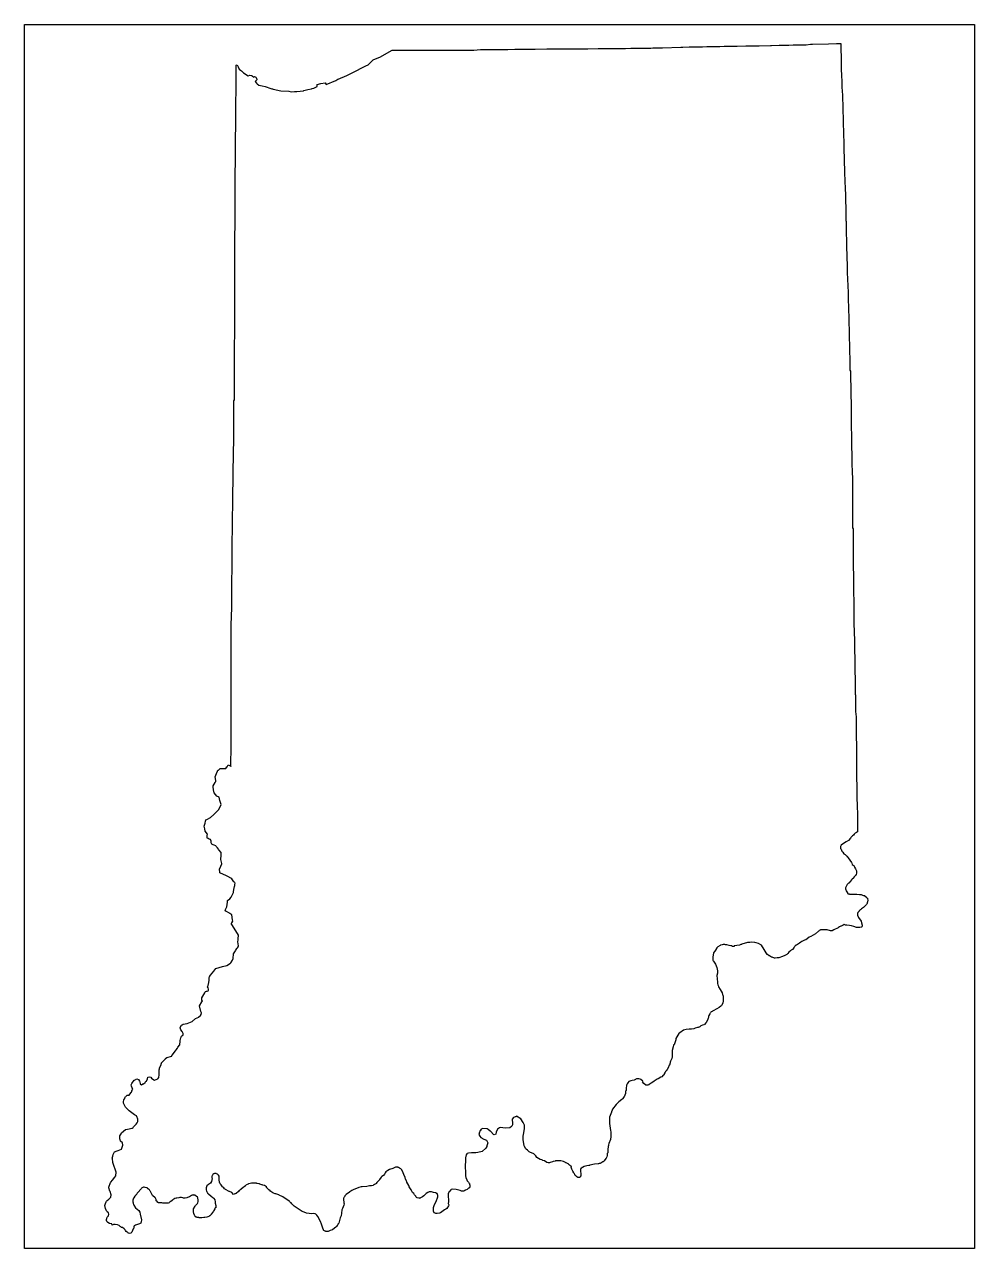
# Model space of a CAD drawing. Extents: x 0.1 to 8.4, y 0.1 to 10.8.
import ezdxf

# ---------------------------------------------------------------- set-up
doc = ezdxf.new("R2010")
doc.units = 0
doc.header["$MEASUREMENT"] = 0
doc.layers.add('STATE', color=7, linetype='CONTINUOUS')

# ---------------------------------------------------------------- blocks, each defined once
blk = doc.blocks.new('BLOCK_2')
at = {"layer": 'STATE'}
blk.add_lwpolyline([(0.093, 0.099), (0.093, 10.807), (8.405, 10.807), (8.405, 0.099), (0.093, 0.099)], dxfattribs=at)
at = {"layer": 'STATE', "color": 2}
blk.add_lwpolyline([(0.973, 1.422), (0.976, 1.429), (0.98, 1.429), (0.993, 1.439), (1.01, 1.439), (1.013, 1.442), (1.013, 1.446), (1.03, 1.466), (1.036, 1.486), (1.04, 1.489), (1.03, 1.519), (1.026, 1.532), (1.033, 1.542), (1.053, 1.572), (1.056, 1.572), (1.076, 1.582), (1.09, 1.576), (1.1, 1.562), (1.103, 1.556), (1.106, 1.539), (1.116, 1.532), (1.13, 1.539), (1.136, 1.539), (1.15, 1.552), (1.156, 1.562), (1.16, 1.562), (1.163, 1.569), (1.17, 1.582), (1.173, 1.599), (1.183, 1.602), (1.2, 1.599), (1.206, 1.589), (1.216, 1.579), (1.23, 1.572), (1.246, 1.576), (1.26, 1.582), (1.27, 1.596), (1.273, 1.619), (1.273, 1.622), (1.273, 1.662), (1.273, 1.666), (1.276, 1.669), (1.276, 1.676), (1.29, 1.709), (1.29, 1.712), (1.293, 1.719), (1.293, 1.722), (1.323, 1.756), (1.326, 1.759), (1.326, 1.762), (1.34, 1.769), (1.343, 1.769), (1.38, 1.782), (1.383, 1.782), (1.383, 1.786), (1.386, 1.789), (1.416, 1.829), (1.423, 1.839), (1.43, 1.849), (1.433, 1.852), (1.436, 1.859), (1.453, 1.882), (1.453, 1.896), (1.456, 1.902), (1.456, 1.916), (1.456, 1.919), (1.46, 1.942), (1.463, 1.949), (1.463, 1.952), (1.466, 1.956), (1.483, 1.969), (1.483, 1.979), (1.473, 1.996), (1.46, 2.012), (1.456, 2.029), (1.456, 2.032), (1.466, 2.052), (1.473, 2.056), (1.483, 2.062), (1.516, 2.066), (1.56, 2.086), (1.59, 2.112), (1.62, 2.122), (1.62, 2.126), (1.633, 2.136), (1.64, 2.146), (1.643, 2.162), (1.636, 2.172), (1.626, 2.222), (1.646, 2.256), (1.65, 2.262), (1.646, 2.272), (1.646, 2.292), (1.67, 2.336), (1.676, 2.346), (1.686, 2.349), (1.69, 2.349), (1.693, 2.349), (1.7, 2.352), (1.703, 2.359), (1.703, 2.369), (1.7, 2.379), (1.696, 2.389), (1.7, 2.399), (1.706, 2.426), (1.71, 2.446), (1.71, 2.466), (1.71, 2.469), (1.713, 2.476), (1.713, 2.479), (1.716, 2.482), (1.72, 2.489), (1.75, 2.526), (1.766, 2.549), (1.826, 2.566), (1.863, 2.576), (1.886, 2.589), (1.89, 2.592), (1.893, 2.592), (1.896, 2.596), (1.9, 2.599), (1.913, 2.622), (1.916, 2.626), (1.92, 2.636), (1.923, 2.676), (1.94, 2.702), (1.943, 2.709), (1.95, 2.722), (1.956, 2.729), (1.963, 2.739), (1.966, 2.746), (1.96, 2.782), (1.96, 2.786), (1.963, 2.796), (1.963, 2.809), (1.966, 2.839), (1.913, 2.926), (1.906, 2.933), (1.903, 2.943), (1.906, 2.949), (1.916, 2.963), (1.913, 2.973), (1.906, 3.019), (1.89, 3.029), (1.886, 3.033), (1.856, 3.049), (1.85, 3.059), (1.863, 3.089), (1.87, 3.129), (1.87, 3.143), (1.89, 3.159), (1.903, 3.173), (1.923, 3.213), (1.923, 3.219), (1.926, 3.239), (1.93, 3.266), (1.933, 3.276), (1.933, 3.283), (1.936, 3.296), (1.933, 3.299), (1.93, 3.303), (1.926, 3.306), (1.906, 3.333), (1.9, 3.339), (1.873, 3.353), (1.86, 3.359), (1.803, 3.386), (1.803, 3.389), (1.8, 3.419), (1.803, 3.423), (1.82, 3.463), (1.82, 3.466), (1.81, 3.503), (1.813, 3.539), (1.813, 3.563), (1.793, 3.586), (1.79, 3.593), (1.783, 3.603), (1.77, 3.616), (1.766, 3.623), (1.753, 3.626), (1.743, 3.629), (1.733, 3.636), (1.726, 3.649), (1.726, 3.659), (1.726, 3.663), (1.72, 3.676), (1.71, 3.679), (1.7, 3.686), (1.696, 3.686), (1.693, 3.693), (1.693, 3.703), (1.693, 3.713), (1.696, 3.723), (1.673, 3.749), (1.67, 3.769), (1.666, 3.793), (1.673, 3.819), (1.673, 3.823), (1.676, 3.833), (1.68, 3.849), (1.69, 3.853), (1.72, 3.869), (1.75, 3.896), (1.783, 3.929), (1.79, 3.936), (1.806, 3.963), (1.813, 3.983), (1.803, 4.019), (1.796, 4.046), (1.776, 4.056), (1.753, 4.086), (1.753, 4.089), (1.75, 4.093), (1.743, 4.136), (1.743, 4.146), (1.763, 4.176), (1.763, 4.179), (1.766, 4.183), (1.766, 4.186), (1.766, 4.189), (1.766, 4.193), (1.763, 4.226), (1.773, 4.253), (1.783, 4.276), (1.783, 4.279), (1.786, 4.283), (1.79, 4.283), (1.803, 4.296), (1.806, 4.299), (1.81, 4.299), (1.826, 4.299), (1.83, 4.299), (1.853, 4.299), (1.856, 4.299), (1.863, 4.313), (1.866, 4.313), (1.876, 4.329), (1.9, 4.319), (1.9, 4.316), (1.903, 4.503), (1.903, 4.546), (1.903, 4.549), (1.903, 4.553), (1.903, 4.579), (1.903, 4.626), (1.903, 4.633), (1.903, 4.653), (1.903, 4.676), (1.903, 4.689), (1.903, 4.699), (1.903, 4.766), (1.903, 4.783), (1.903, 4.803), (1.903, 4.829), (1.903, 4.833), (1.903, 4.879), (1.903, 4.916), (1.903, 4.989), (1.903, 5.066), (1.903, 5.093), (1.903, 5.139), (1.903, 5.216), (1.903, 5.256), (1.903, 5.313), (1.903, 5.349), (1.903, 5.443), (1.903, 5.483), (1.903, 5.503), (1.903, 5.519), (1.903, 5.553), (1.906, 5.706), (1.906, 5.779), (1.906, 5.873), (1.906, 5.876), (1.906, 5.896), (1.906, 5.936), (1.906, 5.946), (1.906, 5.953), (1.906, 5.976), (1.906, 5.979), (1.91, 6.006), (1.91, 6.009), (1.91, 6.039), (1.91, 6.043), (1.91, 6.163), (1.91, 6.28), (1.91, 6.316), (1.913, 6.356), (1.913, 6.383), (1.913, 6.386), (1.913, 6.396), (1.913, 6.453), (1.913, 6.47), (1.913, 6.51), (1.913, 6.516), (1.913, 6.53), (1.916, 6.57), (1.916, 6.613), (1.916, 6.623), (1.916, 6.66), (1.916, 6.663), (1.916, 6.72), (1.92, 6.8), (1.92, 6.87), (1.92, 6.916), (1.923, 7.02), (1.926, 7.213), (1.926, 7.246), (1.926, 7.25), (1.926, 7.286), (1.926, 7.4), (1.926, 7.403), (1.926, 7.476), (1.926, 7.513), (1.93, 7.523), (1.93, 7.59), (1.93, 7.64), (1.93, 7.7), (1.93, 7.803), (1.93, 7.926), (1.93, 7.96), (1.93, 7.986), (1.93, 8.03), (1.933, 8.07), (1.933, 8.133), (1.933, 8.223), (1.933, 8.23), (1.933, 8.256), (1.933, 8.296), (1.933, 8.3), (1.933, 8.333), (1.933, 8.336), (1.933, 8.363), (1.933, 8.366), (1.933, 8.38), (1.933, 8.446), (1.933, 8.466), (1.933, 8.566), (1.933, 8.61), (1.933, 8.636), (1.933, 8.673), (1.933, 8.826), (1.933, 8.836), (1.933, 8.853), (1.933, 8.923), (1.933, 8.97), (1.933, 8.996), (1.936, 9.01), (1.936, 9.023), (1.936, 9.026), (1.936, 9.033), (1.936, 9.04), (1.936, 9.07), (1.936, 9.086), (1.936, 9.113), (1.936, 9.153), (1.936, 9.24), (1.936, 9.266), (1.936, 9.343), (1.936, 9.383), (1.936, 9.497), (1.936, 9.503), (1.936, 9.507), (1.936, 9.513), (1.936, 9.517), (1.936, 9.533), (1.94, 9.577), (1.94, 9.59), (1.94, 9.593), (1.94, 9.597), (1.94, 9.607), (1.94, 9.623), (1.94, 9.667), (1.94, 9.74), (1.94, 9.76), (1.94, 9.787), (1.94, 9.83), (1.94, 9.833), (1.94, 9.843), (1.94, 9.853), (1.943, 9.88), (1.943, 9.893), (1.943, 9.9), (1.943, 9.903), (1.943, 9.91), (1.943, 9.93), (1.943, 9.967), (1.943, 9.98), (1.943, 9.983), (1.943, 9.987), (1.943, 9.993), (1.943, 10), (1.943, 10.01), (1.943, 10.013), (1.943, 10.02), (1.943, 10.027), (1.943, 10.03), (1.943, 10.033), (1.943, 10.05), (1.943, 10.053), (1.943, 10.057), (1.943, 10.06), (1.943, 10.073), (1.943, 10.09), (1.943, 10.093), (1.943, 10.107), (1.943, 10.11), (1.943, 10.117), (1.943, 10.12), (1.943, 10.123), (1.943, 10.133), (1.943, 10.143), (1.943, 10.147), (1.943, 10.153), (1.943, 10.157), (1.943, 10.163), (1.943, 10.17), (1.946, 10.183), (1.946, 10.187), (1.946, 10.19), (1.946, 10.193), (1.946, 10.203), (1.946, 10.207), (1.946, 10.217), (1.946, 10.227), (1.946, 10.233), (1.946, 10.247), (1.946, 10.253), (1.946, 10.257), (1.946, 10.283), (1.946, 10.297), (1.946, 10.303), (1.946, 10.313), (1.946, 10.32), (1.946, 10.323), (1.946, 10.363), (1.946, 10.387), (1.946, 10.393), (1.946, 10.407), (1.946, 10.417), (1.946, 10.423), (1.946, 10.433), (1.946, 10.44), (1.946, 10.443), (1.946, 10.447), (1.946, 10.45), (1.953, 10.453), (1.963, 10.437), (1.973, 10.417), (1.983, 10.407), (1.993, 10.4), (2.01, 10.383), (2.05, 10.357), (2.066, 10.363), (2.08, 10.36), (2.086, 10.357), (2.1, 10.347), (2.106, 10.353), (2.113, 10.35), (2.116, 10.347), (2.12, 10.34), (2.123, 10.337), (2.126, 10.323), (2.113, 10.307), (2.123, 10.293), (2.13, 10.287), (2.143, 10.277), (2.173, 10.27), (2.2, 10.263), (2.25, 10.247), (2.256, 10.243), (2.263, 10.243), (2.27, 10.24), (2.336, 10.227), (2.406, 10.223), (2.426, 10.217), (2.456, 10.22), (2.476, 10.22), (2.533, 10.227), (2.536, 10.23), (2.573, 10.237), (2.603, 10.243), (2.61, 10.247), (2.626, 10.25), (2.653, 10.263), (2.653, 10.283), (2.686, 10.29), (2.723, 10.297), (2.733, 10.283), (2.816, 10.317), (2.836, 10.327), (2.839, 10.327), (2.913, 10.36), (2.949, 10.377), (2.953, 10.38), (3.086, 10.447), (3.093, 10.45), (3.099, 10.453), (3.139, 10.493), (3.143, 10.497), (3.209, 10.523), (3.283, 10.567), (3.309, 10.583), (3.326, 10.583), (3.336, 10.583), (3.346, 10.583), (3.353, 10.583), (3.356, 10.583), (3.393, 10.583), (3.396, 10.583), (3.453, 10.583), (3.456, 10.583), (3.459, 10.583), (3.509, 10.583), (3.553, 10.583), (3.609, 10.583), (3.666, 10.583), (3.703, 10.583), (3.779, 10.583), (3.799, 10.583), (3.833, 10.583), (3.836, 10.583), (3.893, 10.583), (3.903, 10.583), (3.936, 10.583), (4.026, 10.583), (4.083, 10.587), (4.106, 10.587), (4.216, 10.587), (4.229, 10.587), (4.249, 10.587), (4.296, 10.587), (4.306, 10.587), (4.323, 10.587), (4.383, 10.59), (4.396, 10.59), (4.416, 10.59), (4.423, 10.59), (4.436, 10.59), (4.439, 10.59), (4.443, 10.59), (4.456, 10.59), (4.463, 10.59), (4.473, 10.59), (4.489, 10.59), (4.546, 10.59), (4.562, 10.59), (4.662, 10.593), (4.669, 10.593), (4.702, 10.593), (4.789, 10.593), (4.832, 10.593), (4.906, 10.593), (4.909, 10.593), (4.916, 10.593), (4.919, 10.593), (4.929, 10.593), (4.959, 10.593), (4.962, 10.593), (5.022, 10.593), (5.112, 10.597), (5.129, 10.597), (5.149, 10.597), (5.156, 10.597), (5.162, 10.597), (5.209, 10.597), (5.229, 10.597), (5.279, 10.597), (5.319, 10.597), (5.349, 10.597), (5.352, 10.597), (5.399, 10.6), (5.442, 10.6), (5.449, 10.6), (5.569, 10.6), (5.572, 10.6), (5.592, 10.603), (5.599, 10.603), (5.626, 10.603), (5.642, 10.603), (5.646, 10.603), (5.672, 10.603), (5.676, 10.603), (5.836, 10.607), (5.849, 10.607), (5.852, 10.607), (5.909, 10.61), (6.016, 10.61), (6.026, 10.61), (6.062, 10.613), (6.119, 10.613), (6.139, 10.613), (6.152, 10.613), (6.166, 10.613), (6.176, 10.613), (6.216, 10.617), (6.239, 10.617), (6.259, 10.617), (6.276, 10.617), (6.289, 10.617), (6.326, 10.617), (6.329, 10.617), (6.405, 10.62), (6.475, 10.62), (6.515, 10.62), (6.522, 10.62), (6.619, 10.623), (6.629, 10.623), (6.695, 10.627), (6.742, 10.627), (6.762, 10.627), (6.779, 10.627), (6.782, 10.627), (6.819, 10.63), (6.875, 10.63), (6.909, 10.63), (6.912, 10.63), (6.932, 10.63), (6.969, 10.633), (6.989, 10.633), (7.129, 10.637), (7.199, 10.64), (7.209, 10.64), (7.235, 10.64), (7.235, 10.597), (7.235, 10.58), (7.235, 10.57), (7.239, 10.537), (7.239, 10.503), (7.239, 10.49), (7.239, 10.473), (7.239, 10.457), (7.239, 10.417), (7.242, 10.36), (7.245, 10.307), (7.245, 10.273), (7.245, 10.267), (7.245, 10.257), (7.249, 10.187), (7.252, 10.073), (7.252, 10.043), (7.255, 9.997), (7.255, 9.967), (7.255, 9.933), (7.259, 9.873), (7.259, 9.82), (7.262, 9.797), (7.262, 9.773), (7.262, 9.733), (7.262, 9.727), (7.265, 9.62), (7.265, 9.59), (7.269, 9.547), (7.269, 9.51), (7.272, 9.37), (7.275, 9.32), (7.279, 9.146), (7.279, 9.116), (7.279, 9.093), (7.282, 9.083), (7.282, 9.066), (7.282, 9.03), (7.282, 9.003), (7.282, 8.98), (7.285, 8.916), (7.285, 8.896), (7.285, 8.866), (7.292, 8.69), (7.292, 8.636), (7.299, 8.463), (7.299, 8.41), (7.305, 8.236), (7.305, 8.216), (7.305, 8.183), (7.309, 8.146), (7.309, 8.103), (7.309, 8.073), (7.309, 8.056), (7.312, 8.01), (7.312, 7.996), (7.312, 7.96), (7.312, 7.933), (7.315, 7.893), (7.315, 7.863), (7.315, 7.856), (7.315, 7.82), (7.315, 7.783), (7.319, 7.773), (7.319, 7.743), (7.319, 7.73), (7.322, 7.616), (7.322, 7.553), (7.325, 7.503), (7.325, 7.44), (7.325, 7.39), (7.325, 7.37), (7.325, 7.326), (7.325, 7.3), (7.325, 7.28), (7.325, 7.276), (7.325, 7.27), (7.329, 7.23), (7.329, 7.15), (7.329, 7.136), (7.329, 7.13), (7.329, 7.113), (7.329, 7.1), (7.332, 7.056), (7.332, 6.983), (7.335, 6.873), (7.339, 6.853), (7.339, 6.763), (7.339, 6.65), (7.339, 6.646), (7.339, 6.616), (7.339, 6.613), (7.339, 6.61), (7.339, 6.593), (7.339, 6.59), (7.339, 6.586), (7.339, 6.583), (7.339, 6.58), (7.339, 6.566), (7.339, 6.563), (7.339, 6.536), (7.339, 6.533), (7.339, 6.403), (7.342, 6.396), (7.342, 6.346), (7.342, 6.306), (7.342, 6.193), (7.342, 6.156), (7.342, 6.116), (7.342, 6.08), (7.342, 6.053), (7.345, 5.999), (7.345, 5.996), (7.345, 5.876), (7.345, 5.863), (7.345, 5.849), (7.345, 5.813), (7.349, 5.786), (7.349, 5.783), (7.349, 5.736), (7.349, 5.686), (7.349, 5.679), (7.349, 5.676), (7.349, 5.659), (7.349, 5.633), (7.349, 5.626), (7.349, 5.619), (7.349, 5.616), (7.349, 5.609), (7.349, 5.583), (7.349, 5.576), (7.349, 5.546), (7.352, 5.513), (7.352, 5.509), (7.355, 5.399), (7.355, 5.356), (7.359, 5.236), (7.359, 5.206), (7.359, 5.173), (7.359, 5.166), (7.359, 5.136), (7.359, 5.129), (7.362, 5.103), (7.362, 5.016), (7.362, 5.013), (7.362, 4.959), (7.362, 4.956), (7.362, 4.946), (7.365, 4.943), (7.365, 4.939), (7.365, 4.936), (7.365, 4.933), (7.365, 4.893), (7.365, 4.823), (7.365, 4.796), (7.369, 4.749), (7.369, 4.713), (7.369, 4.709), (7.369, 4.593), (7.372, 4.486), (7.372, 4.376), (7.372, 4.273), (7.372, 4.259), (7.372, 4.186), (7.375, 4.173), (7.375, 4.169), (7.375, 4.166), (7.375, 4.163), (7.375, 4.153), (7.375, 4.149), (7.375, 4.136), (7.375, 4.133), (7.375, 4.129), (7.375, 4.123), (7.375, 4.119), (7.375, 4.113), (7.375, 4.103), (7.375, 4.066), (7.375, 4.059), (7.375, 4.049), (7.375, 4.039), (7.375, 4.036), (7.379, 3.979), (7.382, 3.886), (7.382, 3.879), (7.382, 3.856), (7.382, 3.846), (7.382, 3.813), (7.382, 3.803), (7.382, 3.799), (7.382, 3.779), (7.382, 3.759), (7.382, 3.743), (7.372, 3.739), (7.362, 3.733), (7.352, 3.723), (7.345, 3.716), (7.339, 3.709), (7.335, 3.706), (7.332, 3.703), (7.325, 3.696), (7.322, 3.693), (7.319, 3.689), (7.302, 3.669), (7.282, 3.656), (7.249, 3.636), (7.239, 3.626), (7.232, 3.616), (7.232, 3.613), (7.232, 3.606), (7.232, 3.599), (7.239, 3.593), (7.245, 3.576), (7.249, 3.569), (7.252, 3.566), (7.262, 3.553), (7.272, 3.546), (7.285, 3.533), (7.289, 3.533), (7.289, 3.529), (7.292, 3.529), (7.299, 3.516), (7.315, 3.496), (7.329, 3.476), (7.332, 3.469), (7.335, 3.459), (7.352, 3.446), (7.355, 3.436), (7.365, 3.419), (7.372, 3.403), (7.372, 3.399), (7.372, 3.389), (7.369, 3.366), (7.365, 3.366), (7.365, 3.363), (7.362, 3.359), (7.349, 3.346), (7.349, 3.343), (7.345, 3.339), (7.335, 3.329), (7.329, 3.323), (7.319, 3.313), (7.305, 3.296), (7.302, 3.296), (7.292, 3.283), (7.279, 3.259), (7.275, 3.253), (7.275, 3.246), (7.275, 3.239), (7.279, 3.239), (7.282, 3.229), (7.289, 3.219), (7.295, 3.209), (7.295, 3.206), (7.299, 3.203), (7.302, 3.203), (7.309, 3.203), (7.312, 3.199), (7.315, 3.199), (7.375, 3.199), (7.399, 3.196), (7.412, 3.196), (7.419, 3.193), (7.425, 3.189), (7.435, 3.186), (7.439, 3.186), (7.442, 3.186), (7.445, 3.183), (7.462, 3.169), (7.465, 3.163), (7.469, 3.163), (7.469, 3.159), (7.472, 3.146), (7.469, 3.133), (7.469, 3.129), (7.465, 3.126), (7.465, 3.116), (7.462, 3.113), (7.459, 3.109), (7.455, 3.103), (7.452, 3.099), (7.435, 3.083), (7.415, 3.069), (7.409, 3.063), (7.405, 3.063), (7.399, 3.056), (7.395, 3.053), (7.395, 3.049), (7.385, 3.039), (7.382, 3.029), (7.382, 3.026), (7.382, 3.016), (7.389, 2.996), (7.412, 2.963), (7.415, 2.949), (7.422, 2.929), (7.422, 2.926), (7.422, 2.923), (7.422, 2.919), (7.419, 2.916), (7.419, 2.913), (7.415, 2.909), (7.402, 2.906), (7.389, 2.906), (7.372, 2.906), (7.349, 2.916), (7.329, 2.923), (7.312, 2.926), (7.289, 2.929), (7.275, 2.929), (7.265, 2.933), (7.255, 2.929), (7.249, 2.926), (7.239, 2.919), (7.235, 2.919), (7.225, 2.913), (7.215, 2.906), (7.212, 2.903), (7.175, 2.886), (7.159, 2.879), (7.145, 2.879), (7.115, 2.886), (7.082, 2.886), (7.079, 2.886), (7.065, 2.886), (7.059, 2.886), (7.052, 2.883), (7.049, 2.879), (7.045, 2.879), (7.039, 2.876), (7.015, 2.853), (6.992, 2.839), (6.972, 2.829), (6.959, 2.822), (6.942, 2.809), (6.929, 2.799), (6.919, 2.796), (6.912, 2.793), (6.895, 2.786), (6.885, 2.779), (6.875, 2.769), (6.849, 2.752), (6.845, 2.752), (6.835, 2.746), (6.832, 2.742), (6.825, 2.732), (6.825, 2.729), (6.812, 2.716), (6.802, 2.709), (6.795, 2.702), (6.782, 2.692), (6.772, 2.679), (6.762, 2.672), (6.745, 2.662), (6.725, 2.652), (6.692, 2.642), (6.685, 2.642), (6.679, 2.642), (6.662, 2.639), (6.659, 2.639), (6.655, 2.639), (6.635, 2.649), (6.629, 2.649), (6.612, 2.659), (6.609, 2.659), (6.595, 2.672), (6.592, 2.672), (6.582, 2.686), (6.555, 2.729), (6.549, 2.739), (6.542, 2.752), (6.535, 2.756), (6.515, 2.766), (6.495, 2.772), (6.482, 2.776), (6.479, 2.776), (6.452, 2.779), (6.439, 2.776), (6.419, 2.776), (6.369, 2.762), (6.365, 2.759), (6.362, 2.759), (6.355, 2.756), (6.349, 2.752), (6.326, 2.749), (6.302, 2.746), (6.302, 2.742), (6.299, 2.742), (6.296, 2.742), (6.289, 2.742), (6.286, 2.742), (6.282, 2.746), (6.272, 2.746), (6.259, 2.749), (6.239, 2.756), (6.232, 2.756), (6.226, 2.756), (6.222, 2.759), (6.206, 2.759)], dxfattribs=at)
blk.add_open_spline([(6.206, 2.759), (6.206, 2.759), (6.196, 2.756), (6.196, 2.756), (6.196, 2.756), (6.182, 2.752), (6.182, 2.752), (6.182, 2.752), (6.179, 2.749), (6.179, 2.749), (6.179, 2.749), (6.159, 2.739), (6.159, 2.739), (6.159, 2.739), (6.152, 2.729), (6.152, 2.729), (6.152, 2.729), (6.142, 2.716), (6.142, 2.716), (6.142, 2.716), (6.142, 2.712), (6.142, 2.712), (6.142, 2.712), (6.129, 2.696), (6.129, 2.696), (6.129, 2.696), (6.122, 2.686), (6.122, 2.686), (6.122, 2.686), (6.116, 2.649), (6.116, 2.649), (6.116, 2.649), (6.116, 2.642), (6.116, 2.642), (6.116, 2.642), (6.116, 2.632), (6.116, 2.632), (6.116, 2.632), (6.116, 2.622), (6.116, 2.622), (6.116, 2.622), (6.119, 2.616), (6.119, 2.616), (6.119, 2.616), (6.122, 2.612), (6.122, 2.612), (6.122, 2.612), (6.139, 2.586), (6.139, 2.586), (6.139, 2.586), (6.152, 2.556), (6.152, 2.556), (6.152, 2.556), (6.156, 2.529), (6.156, 2.529), (6.156, 2.529), (6.156, 2.522), (6.156, 2.522), (6.156, 2.522), (6.156, 2.509), (6.156, 2.509), (6.156, 2.509), (6.152, 2.486), (6.152, 2.486), (6.152, 2.486), (6.156, 2.429), (6.156, 2.429), (6.156, 2.429), (6.156, 2.426), (6.156, 2.426), (6.156, 2.426), (6.156, 2.416), (6.156, 2.416), (6.156, 2.416), (6.159, 2.406), (6.159, 2.406), (6.159, 2.406), (6.162, 2.399), (6.162, 2.399), (6.162, 2.399), (6.166, 2.389), (6.166, 2.389), (6.166, 2.389), (6.179, 2.366), (6.179, 2.366), (6.179, 2.366), (6.196, 2.336), (6.196, 2.336), (6.196, 2.336), (6.202, 2.309), (6.202, 2.309), (6.202, 2.309), (6.206, 2.309), (6.206, 2.309), (6.206, 2.309), (6.206, 2.306), (6.206, 2.306), (6.206, 2.306), (6.206, 2.289), (6.206, 2.289), (6.206, 2.289), (6.206, 2.262), (6.206, 2.262), (6.206, 2.262), (6.202, 2.249), (6.202, 2.249), (6.202, 2.249), (6.202, 2.246), (6.202, 2.246), (6.202, 2.246), (6.192, 2.226), (6.192, 2.226), (6.192, 2.226), (6.186, 2.219), (6.186, 2.219), (6.186, 2.219), (6.172, 2.206), (6.172, 2.206), (6.172, 2.206), (6.152, 2.196), (6.152, 2.196), (6.152, 2.196), (6.119, 2.179), (6.119, 2.179), (6.119, 2.179), (6.112, 2.176), (6.112, 2.176), (6.112, 2.176), (6.109, 2.172), (6.109, 2.172), (6.109, 2.172), (6.102, 2.169), (6.102, 2.169), (6.102, 2.169), (6.099, 2.166), (6.099, 2.166), (6.099, 2.166), (6.096, 2.162), (6.096, 2.162), (6.096, 2.162), (6.092, 2.159), (6.092, 2.159), (6.092, 2.159), (6.089, 2.152), (6.089, 2.152), (6.089, 2.152), (6.082, 2.136), (6.082, 2.136), (6.082, 2.136), (6.079, 2.132), (6.079, 2.132), (6.079, 2.132), (6.079, 2.129), (6.079, 2.129), (6.079, 2.129), (6.079, 2.126), (6.079, 2.126), (6.079, 2.126), (6.076, 2.112), (6.076, 2.112), (6.076, 2.112), (6.072, 2.109), (6.072, 2.109), (6.072, 2.109), (6.072, 2.106), (6.072, 2.106), (6.072, 2.106), (6.072, 2.102), (6.072, 2.102), (6.072, 2.102), (6.056, 2.076), (6.056, 2.076), (6.056, 2.076), (6.042, 2.059), (6.042, 2.059), (6.042, 2.059), (6.039, 2.059), (6.039, 2.059), (6.039, 2.059), (6.036, 2.056), (6.036, 2.056), (6.036, 2.056), (6.026, 2.052), (6.026, 2.052), (6.026, 2.052), (6.012, 2.046), (6.012, 2.046), (6.012, 2.046), (6.002, 2.039), (6.002, 2.039), (6.002, 2.039), (5.996, 2.036), (5.996, 2.036), (5.996, 2.036), (5.992, 2.036), (5.992, 2.036), (5.992, 2.036), (5.986, 2.032), (5.986, 2.032), (5.986, 2.032), (5.982, 2.032), (5.982, 2.032), (5.982, 2.032), (5.962, 2.026), (5.962, 2.026), (5.962, 2.026), (5.949, 2.022), (5.949, 2.022), (5.949, 2.022), (5.929, 2.019), (5.929, 2.019), (5.929, 2.019), (5.909, 2.019), (5.909, 2.019), (5.909, 2.019), (5.882, 2.016), (5.882, 2.016), (5.882, 2.016), (5.859, 2.009), (5.859, 2.009), (5.859, 2.009), (5.826, 1.986), (5.826, 1.986), (5.826, 1.986), (5.819, 1.979), (5.819, 1.979), (5.819, 1.979), (5.792, 1.936), (5.792, 1.936), (5.792, 1.936), (5.792, 1.932), (5.792, 1.932), (5.792, 1.932), (5.792, 1.929), (5.792, 1.929), (5.792, 1.929), (5.792, 1.922), (5.792, 1.922), (5.792, 1.922), (5.789, 1.919), (5.789, 1.919), (5.789, 1.919), (5.789, 1.916), (5.789, 1.916), (5.789, 1.916), (5.776, 1.882), (5.776, 1.882), (5.776, 1.882), (5.772, 1.882), (5.772, 1.882), (5.772, 1.882), (5.772, 1.872), (5.772, 1.872), (5.772, 1.872), (5.769, 1.866), (5.769, 1.866), (5.769, 1.866), (5.769, 1.862), (5.769, 1.862), (5.769, 1.862), (5.759, 1.832), (5.759, 1.832), (5.759, 1.832), (5.759, 1.829), (5.759, 1.829), (5.759, 1.829), (5.759, 1.826), (5.759, 1.826), (5.759, 1.826), (5.759, 1.816), (5.759, 1.816), (5.759, 1.816), (5.759, 1.789), (5.759, 1.789), (5.759, 1.789), (5.759, 1.786), (5.759, 1.786), (5.759, 1.786), (5.759, 1.776), (5.759, 1.776), (5.759, 1.776), (5.756, 1.762), (5.756, 1.762), (5.756, 1.762), (5.746, 1.739), (5.746, 1.739), (5.746, 1.739), (5.742, 1.729), (5.742, 1.729), (5.742, 1.729), (5.742, 1.726), (5.742, 1.726), (5.742, 1.726), (5.742, 1.722), (5.742, 1.722), (5.742, 1.722), (5.736, 1.702), (5.736, 1.702), (5.736, 1.702), (5.732, 1.699), (5.732, 1.699), (5.732, 1.699), (5.729, 1.686), (5.729, 1.686), (5.729, 1.686), (5.726, 1.682), (5.726, 1.682), (5.726, 1.682), (5.719, 1.669), (5.719, 1.669), (5.719, 1.669), (5.716, 1.666), (5.716, 1.666), (5.716, 1.666), (5.706, 1.652), (5.706, 1.652), (5.706, 1.652), (5.702, 1.646), (5.702, 1.646), (5.702, 1.646), (5.699, 1.642), (5.699, 1.642), (5.699, 1.642), (5.689, 1.626), (5.689, 1.626), (5.689, 1.626), (5.689, 1.622), (5.689, 1.622), (5.689, 1.622), (5.686, 1.619), (5.686, 1.619), (5.686, 1.619), (5.686, 1.616), (5.686, 1.616), (5.686, 1.616), (5.682, 1.616), (5.682, 1.616), (5.682, 1.616), (5.669, 1.602), (5.669, 1.602), (5.669, 1.602), (5.662, 1.599), (5.662, 1.599), (5.662, 1.599), (5.636, 1.582), (5.636, 1.582), (5.636, 1.582), (5.629, 1.579), (5.629, 1.579), (5.629, 1.579), (5.612, 1.569), (5.612, 1.569), (5.612, 1.569), (5.602, 1.562), (5.602, 1.562), (5.602, 1.562), (5.582, 1.549), (5.582, 1.549), (5.582, 1.549), (5.569, 1.542), (5.569, 1.542), (5.569, 1.542), (5.556, 1.532), (5.556, 1.532), (5.556, 1.532), (5.552, 1.532), (5.552, 1.532), (5.552, 1.532), (5.546, 1.529), (5.546, 1.529), (5.546, 1.529), (5.532, 1.529), (5.532, 1.529), (5.532, 1.529), (5.529, 1.529), (5.529, 1.529), (5.529, 1.529), (5.512, 1.542), (5.512, 1.542), (5.512, 1.542), (5.499, 1.556), (5.499, 1.556), (5.499, 1.556), (5.502, 1.559), (5.502, 1.559), (5.502, 1.559), (5.502, 1.562), (5.502, 1.562), (5.502, 1.562), (5.486, 1.576), (5.486, 1.576), (5.486, 1.576), (5.479, 1.579), (5.479, 1.579), (5.479, 1.579), (5.469, 1.582), (5.469, 1.582), (5.469, 1.582), (5.449, 1.582), (5.449, 1.582), (5.449, 1.582), (5.442, 1.579), (5.442, 1.579), (5.442, 1.579), (5.439, 1.576), (5.439, 1.576), (5.439, 1.576), (5.426, 1.572), (5.426, 1.572), (5.426, 1.572), (5.409, 1.569), (5.409, 1.569), (5.409, 1.569), (5.399, 1.566), (5.399, 1.566), (5.399, 1.566), (5.382, 1.559), (5.382, 1.559), (5.382, 1.559), (5.372, 1.549), (5.372, 1.549), (5.372, 1.549), (5.366, 1.539), (5.366, 1.539), (5.366, 1.539), (5.359, 1.529), (5.359, 1.529), (5.359, 1.529), (5.356, 1.499), (5.356, 1.499), (5.356, 1.499), (5.356, 1.492), (5.356, 1.492), (5.356, 1.492), (5.356, 1.489), (5.356, 1.489), (5.356, 1.489), (5.356, 1.482), (5.356, 1.482), (5.356, 1.482), (5.352, 1.476), (5.352, 1.476), (5.352, 1.476), (5.352, 1.469), (5.352, 1.469), (5.352, 1.469), (5.352, 1.456), (5.352, 1.456), (5.352, 1.456), (5.346, 1.439), (5.346, 1.439), (5.346, 1.439), (5.342, 1.432), (5.342, 1.432), (5.342, 1.432), (5.339, 1.429), (5.339, 1.429), (5.339, 1.429), (5.329, 1.412), (5.329, 1.412), (5.329, 1.412), (5.329, 1.409), (5.329, 1.409), (5.329, 1.409), (5.322, 1.406), (5.322, 1.406), (5.322, 1.406), (5.319, 1.402), (5.319, 1.402), (5.319, 1.402), (5.292, 1.382), (5.292, 1.382), (5.292, 1.382), (5.282, 1.369), (5.282, 1.369), (5.282, 1.369), (5.269, 1.359), (5.269, 1.359), (5.269, 1.359), (5.239, 1.319), (5.239, 1.319), (5.239, 1.319), (5.236, 1.309), (5.236, 1.309), (5.236, 1.309), (5.229, 1.296), (5.229, 1.296), (5.229, 1.296), (5.229, 1.292), (5.229, 1.292), (5.229, 1.292), (5.212, 1.249), (5.212, 1.249), (5.212, 1.249), (5.212, 1.192), (5.212, 1.192), (5.212, 1.192), (5.219, 1.132), (5.219, 1.132), (5.219, 1.132), (5.222, 1.119), (5.222, 1.119), (5.222, 1.119), (5.222, 1.089), (5.222, 1.089), (5.222, 1.089), (5.222, 1.079), (5.222, 1.079), (5.222, 1.079), (5.219, 1.052), (5.219, 1.052), (5.219, 1.052), (5.206, 1.019), (5.206, 1.019), (5.206, 1.019), (5.202, 1.006), (5.202, 1.006), (5.202, 1.006), (5.202, 1.002), (5.202, 1.002), (5.202, 1.002), (5.202, 0.999), (5.202, 0.999), (5.202, 0.999), (5.199, 0.992), (5.199, 0.992), (5.199, 0.992), (5.199, 0.989), (5.199, 0.989), (5.199, 0.989), (5.196, 0.969), (5.196, 0.969), (5.196, 0.969), (5.196, 0.936), (5.196, 0.936), (5.196, 0.936), (5.192, 0.929), (5.192, 0.929), (5.192, 0.929), (5.192, 0.912), (5.192, 0.912), (5.192, 0.912), (5.189, 0.902), (5.189, 0.902), (5.189, 0.902), (5.182, 0.889), (5.182, 0.889), (5.182, 0.889), (5.172, 0.876), (5.172, 0.876), (5.172, 0.876), (5.166, 0.866), (5.166, 0.866), (5.166, 0.866), (5.156, 0.856), (5.156, 0.856), (5.156, 0.856), (5.152, 0.856), (5.152, 0.856), (5.152, 0.856), (5.136, 0.846), (5.136, 0.846), (5.136, 0.846), (5.129, 0.842), (5.129, 0.842), (5.129, 0.842), (5.126, 0.842), (5.126, 0.842), (5.126, 0.842), (5.122, 0.842), (5.122, 0.842), (5.122, 0.842), (5.116, 0.839), (5.116, 0.839), (5.116, 0.839), (5.112, 0.839), (5.112, 0.839), (5.112, 0.839), (5.079, 0.836), (5.079, 0.836), (5.079, 0.836), (5.039, 0.829), (5.039, 0.829), (5.039, 0.829), (5.036, 0.826), (5.036, 0.826), (5.036, 0.826), (5.032, 0.826), (5.032, 0.826), (5.032, 0.826), (5.012, 0.822), (5.012, 0.822), (5.012, 0.822), (4.989, 0.816), (4.989, 0.816), (4.989, 0.816), (4.976, 0.809), (4.976, 0.809), (4.976, 0.809), (4.969, 0.809), (4.969, 0.809), (4.969, 0.809), (4.969, 0.806), (4.969, 0.806), (4.969, 0.806), (4.966, 0.802), (4.966, 0.802), (4.966, 0.802), (4.962, 0.802), (4.962, 0.802), (4.962, 0.802), (4.962, 0.799), (4.962, 0.799), (4.962, 0.799), (4.959, 0.789), (4.959, 0.789), (4.959, 0.789), (4.959, 0.786), (4.959, 0.786), (4.959, 0.786), (4.959, 0.779), (4.959, 0.779), (4.959, 0.779), (4.962, 0.749), (4.962, 0.749), (4.962, 0.749), (4.962, 0.736), (4.962, 0.736), (4.962, 0.736), (4.959, 0.732), (4.959, 0.732), (4.959, 0.732), (4.959, 0.729), (4.959, 0.729), (4.959, 0.729), (4.959, 0.726), (4.959, 0.726), (4.959, 0.726), (4.956, 0.726), (4.956, 0.726), (4.956, 0.726), (4.956, 0.722), (4.956, 0.722), (4.956, 0.722), (4.952, 0.722), (4.952, 0.722), (4.952, 0.722), (4.949, 0.719), (4.949, 0.719), (4.949, 0.719), (4.946, 0.719), (4.946, 0.719), (4.946, 0.719), (4.946, 0.716), (4.946, 0.716), (4.946, 0.716), (4.946, 0.719), (4.946, 0.719), (4.946, 0.719), (4.939, 0.719), (4.939, 0.719), (4.939, 0.719), (4.936, 0.719), (4.936, 0.719), (4.936, 0.719), (4.932, 0.722), (4.932, 0.722), (4.932, 0.722), (4.929, 0.722), (4.929, 0.722), (4.929, 0.722), (4.929, 0.726), (4.929, 0.726), (4.929, 0.726), (4.922, 0.729), (4.922, 0.729), (4.922, 0.729), (4.919, 0.732), (4.919, 0.732), (4.919, 0.732), (4.912, 0.739), (4.912, 0.739), (4.912, 0.739), (4.909, 0.746), (4.909, 0.746), (4.909, 0.746), (4.906, 0.752), (4.906, 0.752), (4.906, 0.752), (4.902, 0.756), (4.902, 0.756), (4.902, 0.756), (4.899, 0.762), (4.899, 0.762), (4.899, 0.762), (4.892, 0.776), (4.892, 0.776), (4.892, 0.776), (4.882, 0.792), (4.882, 0.792), (4.882, 0.792), (4.876, 0.809), (4.876, 0.809), (4.876, 0.809), (4.879, 0.812), (4.879, 0.812), (4.879, 0.812), (4.876, 0.819), (4.876, 0.819), (4.876, 0.819), (4.872, 0.819), (4.872, 0.819), (4.872, 0.819), (4.866, 0.829), (4.866, 0.829), (4.866, 0.829), (4.862, 0.829), (4.862, 0.829), (4.862, 0.829), (4.859, 0.832), (4.859, 0.832), (4.859, 0.832), (4.852, 0.836), (4.852, 0.836), (4.852, 0.836), (4.852, 0.839), (4.852, 0.839), (4.852, 0.839), (4.849, 0.839), (4.849, 0.839), (4.849, 0.839), (4.832, 0.849), (4.832, 0.849), (4.832, 0.849), (4.829, 0.849), (4.829, 0.849), (4.829, 0.849), (4.826, 0.852), (4.826, 0.852), (4.826, 0.852), (4.809, 0.859), (4.809, 0.859), (4.809, 0.859), (4.786, 0.866), (4.786, 0.866), (4.786, 0.866), (4.779, 0.866), (4.779, 0.866), (4.779, 0.866), (4.769, 0.866), (4.769, 0.866), (4.769, 0.866), (4.762, 0.866), (4.762, 0.866), (4.762, 0.866), (4.759, 0.866), (4.759, 0.866), (4.759, 0.866), (4.756, 0.866), (4.756, 0.866), (4.756, 0.866), (4.749, 0.866), (4.749, 0.866), (4.749, 0.866), (4.739, 0.866), (4.739, 0.866), (4.739, 0.866), (4.736, 0.862), (4.736, 0.862), (4.736, 0.862), (4.719, 0.859), (4.719, 0.859), (4.719, 0.859), (4.712, 0.856), (4.712, 0.856), (4.712, 0.856), (4.692, 0.852), (4.692, 0.852), (4.692, 0.852), (4.686, 0.849), (4.686, 0.849), (4.686, 0.849), (4.682, 0.849), (4.682, 0.849), (4.682, 0.849), (4.676, 0.849), (4.676, 0.849), (4.676, 0.849), (4.662, 0.852), (4.662, 0.852), (4.662, 0.852), (4.642, 0.866), (4.642, 0.866), (4.642, 0.866), (4.639, 0.866), (4.639, 0.866), (4.639, 0.866), (4.629, 0.869), (4.629, 0.869), (4.629, 0.869), (4.626, 0.872), (4.626, 0.872), (4.626, 0.872), (4.619, 0.876), (4.619, 0.876), (4.619, 0.876), (4.616, 0.876), (4.616, 0.876), (4.616, 0.876), (4.606, 0.879), (4.606, 0.879), (4.606, 0.879), (4.576, 0.896), (4.576, 0.896), (4.576, 0.896), (4.566, 0.909), (4.566, 0.909), (4.566, 0.909), (4.549, 0.926), (4.549, 0.926), (4.549, 0.926), (4.516, 0.942), (4.516, 0.942), (4.516, 0.942), (4.509, 0.946), (4.509, 0.946), (4.509, 0.946), (4.496, 0.956), (4.496, 0.956), (4.496, 0.956), (4.493, 0.959), (4.493, 0.959), (4.493, 0.959), (4.483, 0.969), (4.483, 0.969), (4.483, 0.969), (4.479, 0.972), (4.479, 0.972), (4.479, 0.972), (4.469, 0.992), (4.469, 0.992), (4.469, 0.992), (4.466, 0.996), (4.466, 0.996), (4.466, 0.996), (4.456, 1.052), (4.456, 1.052), (4.456, 1.052), (4.456, 1.076), (4.456, 1.076), (4.456, 1.076), (4.456, 1.079), (4.456, 1.079), (4.456, 1.079), (4.456, 1.082), (4.456, 1.082), (4.456, 1.082), (4.459, 1.096), (4.459, 1.096), (4.459, 1.096), (4.466, 1.129), (4.466, 1.129), (4.466, 1.129), (4.466, 1.132), (4.466, 1.132), (4.466, 1.132), (4.469, 1.146), (4.469, 1.146), (4.469, 1.146), (4.469, 1.159), (4.469, 1.159), (4.469, 1.159), (4.469, 1.162), (4.469, 1.162), (4.469, 1.162), (4.469, 1.179), (4.469, 1.179), (4.469, 1.179), (4.456, 1.202), (4.456, 1.202), (4.456, 1.202), (4.436, 1.232), (4.436, 1.232), (4.436, 1.232), (4.399, 1.256), (4.399, 1.256), (4.399, 1.256), (4.393, 1.252), (4.393, 1.252), (4.393, 1.252), (4.386, 1.252), (4.386, 1.252), (4.386, 1.252), (4.373, 1.246), (4.373, 1.246), (4.373, 1.246), (4.359, 1.229), (4.359, 1.229), (4.359, 1.229), (4.359, 1.222), (4.359, 1.222), (4.359, 1.222), (4.363, 1.202), (4.363, 1.202), (4.363, 1.202), (4.363, 1.182), (4.363, 1.182), (4.363, 1.182), (4.356, 1.169), (4.356, 1.169), (4.356, 1.169), (4.353, 1.166), (4.353, 1.166), (4.353, 1.166), (4.339, 1.156), (4.339, 1.156), (4.339, 1.156), (4.336, 1.156), (4.336, 1.156), (4.336, 1.156), (4.303, 1.152), (4.303, 1.152), (4.303, 1.152), (4.256, 1.159), (4.256, 1.159), (4.256, 1.159), (4.249, 1.156), (4.249, 1.156), (4.249, 1.156), (4.233, 1.142), (4.233, 1.142), (4.233, 1.142), (4.219, 1.116), (4.219, 1.116), (4.219, 1.116), (4.216, 1.099), (4.216, 1.099), (4.216, 1.099), (4.203, 1.092), (4.203, 1.092), (4.203, 1.092), (4.196, 1.096), (4.196, 1.096), (4.196, 1.096), (4.173, 1.122), (4.173, 1.122), (4.173, 1.122), (4.169, 1.126), (4.169, 1.126), (4.169, 1.126), (4.149, 1.139), (4.149, 1.139), (4.149, 1.139), (4.143, 1.146), (4.143, 1.146), (4.143, 1.146), (4.139, 1.146), (4.139, 1.146), (4.139, 1.146), (4.103, 1.149), (4.103, 1.149), (4.103, 1.149), (4.089, 1.142), (4.089, 1.142), (4.089, 1.142), (4.079, 1.129), (4.079, 1.129), (4.079, 1.129), (4.076, 1.129), (4.076, 1.129), (4.076, 1.129), (4.073, 1.116), (4.073, 1.116), (4.073, 1.116), (4.069, 1.096), (4.069, 1.096), (4.069, 1.096), (4.076, 1.082), (4.076, 1.082), (4.076, 1.082), (4.086, 1.069), (4.086, 1.069), (4.086, 1.069), (4.113, 1.056), (4.113, 1.056), (4.113, 1.056), (4.136, 1.046), (4.136, 1.046), (4.136, 1.046), (4.146, 1.022), (4.146, 1.022), (4.146, 1.022), (4.139, 0.996), (4.139, 0.996), (4.139, 0.996), (4.139, 0.992), (4.139, 0.992), (4.139, 0.992), (4.129, 0.976), (4.129, 0.976), (4.129, 0.976), (4.099, 0.949), (4.099, 0.949), (4.099, 0.949), (4.059, 0.939), (4.059, 0.939), (4.059, 0.939), (4.043, 0.936), (4.043, 0.936), (4.043, 0.936), (4.023, 0.936), (4.023, 0.936), (4.023, 0.936), (4.003, 0.936), (4.003, 0.936), (4.003, 0.936), (3.979, 0.932), (3.979, 0.932), (3.979, 0.932), (3.966, 0.929), (3.966, 0.929), (3.966, 0.929), (3.963, 0.926), (3.963, 0.926), (3.963, 0.926), (3.959, 0.919), (3.959, 0.919), (3.959, 0.919), (3.953, 0.892), (3.953, 0.892), (3.953, 0.892), (3.953, 0.889), (3.953, 0.889), (3.953, 0.889), (3.953, 0.866), (3.953, 0.866), (3.953, 0.866), (3.953, 0.852), (3.953, 0.852), (3.953, 0.852), (3.949, 0.836), (3.949, 0.836), (3.949, 0.836), (3.949, 0.812), (3.949, 0.812), (3.949, 0.812), (3.953, 0.769), (3.953, 0.769), (3.953, 0.769), (3.953, 0.736), (3.953, 0.736), (3.953, 0.736), (3.956, 0.719), (3.956, 0.719), (3.956, 0.719), (3.963, 0.699), (3.963, 0.699), (3.963, 0.699), (3.966, 0.692), (3.966, 0.692), (3.966, 0.692), (3.979, 0.679), (3.979, 0.679), (3.979, 0.679), (3.983, 0.669), (3.983, 0.669), (3.983, 0.669), (3.986, 0.669), (3.986, 0.669), (3.986, 0.669), (3.986, 0.662), (3.986, 0.662), (3.986, 0.662), (3.989, 0.652), (3.989, 0.652), (3.989, 0.652), (3.989, 0.639), (3.989, 0.639), (3.989, 0.639), (3.989, 0.632), (3.989, 0.632), (3.989, 0.632), (3.986, 0.632), (3.986, 0.632), (3.986, 0.632), (3.983, 0.629), (3.983, 0.629), (3.983, 0.629), (3.983, 0.626), (3.983, 0.626), (3.983, 0.626), (3.979, 0.626), (3.979, 0.626), (3.979, 0.626), (3.966, 0.616), (3.966, 0.616), (3.966, 0.616), (3.953, 0.609), (3.953, 0.609), (3.953, 0.609), (3.949, 0.609), (3.949, 0.609), (3.949, 0.609), (3.946, 0.606), (3.946, 0.606), (3.946, 0.606), (3.936, 0.602), (3.936, 0.602), (3.936, 0.602), (3.919, 0.602), (3.919, 0.602), (3.919, 0.602), (3.916, 0.602), (3.916, 0.602), (3.916, 0.602), (3.906, 0.606), (3.906, 0.606), (3.906, 0.606), (3.869, 0.616), (3.869, 0.616), (3.869, 0.616), (3.839, 0.619), (3.839, 0.619), (3.839, 0.619), (3.826, 0.616), (3.826, 0.616), (3.826, 0.616), (3.823, 0.612), (3.823, 0.612), (3.823, 0.612), (3.809, 0.596), (3.809, 0.596), (3.809, 0.596), (3.806, 0.596), (3.806, 0.596), (3.806, 0.596), (3.806, 0.592), (3.806, 0.592), (3.806, 0.592), (3.803, 0.586), (3.803, 0.586), (3.803, 0.586), (3.799, 0.576), (3.799, 0.576), (3.799, 0.576), (3.799, 0.572), (3.799, 0.572), (3.799, 0.572), (3.799, 0.562), (3.799, 0.562), (3.799, 0.562), (3.799, 0.559), (3.799, 0.559), (3.799, 0.559), (3.803, 0.519), (3.803, 0.519), (3.803, 0.519), (3.803, 0.516), (3.803, 0.516), (3.803, 0.516), (3.803, 0.506), (3.803, 0.506), (3.803, 0.506), (3.799, 0.492), (3.799, 0.492), (3.799, 0.492), (3.806, 0.482), (3.806, 0.482), (3.806, 0.482), (3.806, 0.479), (3.806, 0.479), (3.806, 0.479), (3.803, 0.472), (3.803, 0.472), (3.803, 0.472), (3.789, 0.449), (3.789, 0.449), (3.789, 0.449), (3.779, 0.442), (3.779, 0.442), (3.779, 0.442), (3.769, 0.436), (3.769, 0.436), (3.769, 0.436), (3.746, 0.419), (3.746, 0.419), (3.746, 0.419), (3.733, 0.412), (3.733, 0.412), (3.733, 0.412), (3.729, 0.412), (3.729, 0.412), (3.729, 0.412), (3.723, 0.409), (3.723, 0.409), (3.723, 0.409), (3.703, 0.406), (3.703, 0.406), (3.703, 0.406), (3.693, 0.406), (3.693, 0.406), (3.693, 0.406), (3.686, 0.409), (3.686, 0.409), (3.686, 0.409), (3.679, 0.412), (3.679, 0.412), (3.679, 0.412), (3.673, 0.426), (3.673, 0.426), (3.673, 0.426), (3.673, 0.446), (3.673, 0.446), (3.673, 0.446), (3.673, 0.459), (3.673, 0.459), (3.673, 0.459), (3.679, 0.476), (3.679, 0.476), (3.679, 0.476), (3.699, 0.519), (3.699, 0.519), (3.699, 0.519), (3.706, 0.542), (3.706, 0.542), (3.706, 0.542), (3.709, 0.552), (3.709, 0.552), (3.709, 0.552), (3.709, 0.562), (3.709, 0.562), (3.709, 0.562), (3.709, 0.566), (3.709, 0.566), (3.709, 0.566), (3.706, 0.569), (3.706, 0.569), (3.706, 0.569), (3.706, 0.572), (3.706, 0.572), (3.706, 0.572), (3.706, 0.576), (3.706, 0.576), (3.706, 0.576), (3.703, 0.576), (3.703, 0.576), (3.703, 0.576), (3.703, 0.579), (3.703, 0.579), (3.703, 0.579), (3.699, 0.579), (3.699, 0.579), (3.699, 0.579), (3.696, 0.582), (3.696, 0.582), (3.696, 0.582), (3.696, 0.586), (3.696, 0.586), (3.696, 0.586), (3.673, 0.589), (3.673, 0.589), (3.673, 0.589), (3.653, 0.596), (3.653, 0.596), (3.653, 0.596), (3.649, 0.596), (3.649, 0.596), (3.649, 0.596), (3.633, 0.596), (3.633, 0.596), (3.633, 0.596), (3.623, 0.589), (3.623, 0.589), (3.623, 0.589), (3.609, 0.579), (3.609, 0.579), (3.609, 0.579), (3.586, 0.559), (3.586, 0.559), (3.586, 0.559), (3.576, 0.552), (3.576, 0.552), (3.576, 0.552), (3.559, 0.542), (3.559, 0.542), (3.559, 0.542), (3.556, 0.539), (3.556, 0.539), (3.556, 0.539), (3.553, 0.539), (3.553, 0.539), (3.553, 0.539), (3.549, 0.539), (3.549, 0.539), (3.549, 0.539), (3.549, 0.536), (3.549, 0.536), (3.549, 0.536), (3.546, 0.539), (3.546, 0.539), (3.546, 0.539), (3.529, 0.542), (3.529, 0.542), (3.529, 0.542), (3.523, 0.546), (3.523, 0.546), (3.523, 0.546), (3.519, 0.549), (3.519, 0.549), (3.519, 0.549), (3.516, 0.556), (3.516, 0.556), (3.516, 0.556), (3.513, 0.559), (3.513, 0.559), (3.513, 0.559), (3.506, 0.569), (3.506, 0.569), (3.506, 0.569), (3.499, 0.579), (3.499, 0.579), (3.499, 0.579), (3.489, 0.589), (3.489, 0.589), (3.489, 0.589), (3.479, 0.606), (3.479, 0.606), (3.479, 0.606), (3.479, 0.609), (3.479, 0.609), (3.479, 0.609), (3.476, 0.612), (3.476, 0.612), (3.476, 0.612), (3.459, 0.639), (3.459, 0.639), (3.459, 0.639), (3.459, 0.642), (3.459, 0.642), (3.459, 0.642), (3.456, 0.649), (3.456, 0.649), (3.456, 0.649), (3.446, 0.666), (3.446, 0.666), (3.446, 0.666), (3.439, 0.679), (3.439, 0.679), (3.439, 0.679), (3.439, 0.682), (3.439, 0.682), (3.439, 0.682), (3.436, 0.689), (3.436, 0.689), (3.436, 0.689), (3.429, 0.702), (3.429, 0.702), (3.429, 0.702), (3.426, 0.706), (3.426, 0.706), (3.426, 0.706), (3.423, 0.719), (3.423, 0.719), (3.423, 0.719), (3.413, 0.746), (3.413, 0.746), (3.413, 0.746), (3.406, 0.762), (3.406, 0.762), (3.406, 0.762), (3.396, 0.786), (3.396, 0.786), (3.396, 0.786), (3.386, 0.796), (3.386, 0.796), (3.386, 0.796), (3.379, 0.799), (3.379, 0.799), (3.379, 0.799), (3.373, 0.802), (3.373, 0.802), (3.373, 0.802), (3.366, 0.809), (3.366, 0.809), (3.366, 0.809), (3.359, 0.809), (3.359, 0.809), (3.359, 0.809), (3.359, 0.812), (3.359, 0.812), (3.359, 0.812), (3.356, 0.812), (3.356, 0.812), (3.356, 0.812), (3.353, 0.812), (3.353, 0.812), (3.353, 0.812), (3.349, 0.812), (3.349, 0.812), (3.349, 0.812), (3.346, 0.812), (3.346, 0.812), (3.346, 0.812), (3.339, 0.812), (3.339, 0.812), (3.339, 0.812), (3.316, 0.799), (3.316, 0.799), (3.316, 0.799), (3.286, 0.789), (3.286, 0.789), (3.286, 0.789), (3.273, 0.782), (3.273, 0.782), (3.273, 0.782), (3.256, 0.769), (3.256, 0.769), (3.256, 0.769), (3.249, 0.762), (3.249, 0.762), (3.249, 0.762), (3.243, 0.749), (3.243, 0.749), (3.243, 0.749), (3.233, 0.739), (3.233, 0.739), (3.233, 0.739), (3.219, 0.729), (3.219, 0.729), (3.219, 0.729), (3.213, 0.722), (3.213, 0.722), (3.213, 0.722), (3.199, 0.702), (3.199, 0.702), (3.199, 0.702), (3.199, 0.699), (3.199, 0.699), (3.199, 0.699), (3.176, 0.676), (3.176, 0.676), (3.176, 0.676), (3.169, 0.669), (3.169, 0.669), (3.169, 0.669), (3.166, 0.666), (3.166, 0.666), (3.166, 0.666), (3.156, 0.659), (3.156, 0.659), (3.156, 0.659), (3.146, 0.652), (3.146, 0.652), (3.146, 0.652), (3.143, 0.652), (3.143, 0.652), (3.143, 0.652), (3.143, 0.649), (3.143, 0.649), (3.143, 0.649), (3.129, 0.646), (3.129, 0.646), (3.129, 0.646), (3.126, 0.646), (3.126, 0.646), (3.126, 0.646), (3.113, 0.646), (3.113, 0.646), (3.113, 0.646), (3.089, 0.642), (3.089, 0.642), (3.089, 0.642), (3.049, 0.639), (3.049, 0.639), (3.049, 0.639), (3.039, 0.639), (3.039, 0.639), (3.039, 0.639), (3.019, 0.632), (3.019, 0.632), (3.019, 0.632), (2.969, 0.612), (2.969, 0.612), (2.969, 0.612), (2.956, 0.606), (2.956, 0.606), (2.956, 0.606), (2.939, 0.596), (2.939, 0.596), (2.939, 0.596), (2.936, 0.592), (2.936, 0.592), (2.936, 0.592), (2.909, 0.572), (2.909, 0.572), (2.909, 0.572), (2.906, 0.572), (2.906, 0.572), (2.906, 0.572), (2.906, 0.569), (2.906, 0.569), (2.906, 0.569), (2.903, 0.566), (2.903, 0.566), (2.903, 0.566), (2.896, 0.559), (2.896, 0.559), (2.896, 0.559), (2.893, 0.552), (2.893, 0.552), (2.893, 0.552), (2.889, 0.549), (2.889, 0.549), (2.889, 0.549), (2.886, 0.542), (2.886, 0.542), (2.886, 0.542), (2.883, 0.539), (2.883, 0.539), (2.883, 0.539), (2.883, 0.536), (2.883, 0.536), (2.883, 0.536), (2.883, 0.529), (2.883, 0.529), (2.883, 0.529), (2.883, 0.522), (2.883, 0.522), (2.883, 0.522), (2.883, 0.519), (2.883, 0.519), (2.883, 0.519), (2.886, 0.512), (2.886, 0.512), (2.886, 0.512), (2.886, 0.502), (2.886, 0.502), (2.886, 0.502), (2.886, 0.492), (2.886, 0.492), (2.886, 0.492), (2.889, 0.492), (2.889, 0.492), (2.889, 0.492), (2.889, 0.489), (2.889, 0.489), (2.889, 0.489), (2.886, 0.479), (2.886, 0.479), (2.886, 0.479), (2.876, 0.449), (2.876, 0.449), (2.876, 0.449), (2.869, 0.436), (2.869, 0.436), (2.869, 0.436), (2.866, 0.409), (2.866, 0.409), (2.866, 0.409), (2.863, 0.386), (2.863, 0.386), (2.863, 0.386), (2.856, 0.366), (2.856, 0.366), (2.856, 0.366), (2.843, 0.322), (2.843, 0.322), (2.843, 0.322), (2.836, 0.312), (2.836, 0.312), (2.836, 0.312), (2.836, 0.309), (2.836, 0.309), (2.836, 0.309), (2.836, 0.306), (2.836, 0.306), (2.836, 0.306), (2.833, 0.302), (2.833, 0.302), (2.833, 0.302), (2.829, 0.299), (2.829, 0.299), (2.829, 0.299), (2.823, 0.292), (2.823, 0.292), (2.823, 0.292), (2.816, 0.286), (2.816, 0.286), (2.816, 0.286), (2.806, 0.276), (2.806, 0.276), (2.806, 0.276), (2.789, 0.262), (2.789, 0.262), (2.789, 0.262), (2.769, 0.256), (2.769, 0.256), (2.769, 0.256), (2.749, 0.249), (2.749, 0.249), (2.749, 0.249), (2.746, 0.249), (2.746, 0.249), (2.746, 0.249), (2.739, 0.249), (2.739, 0.249), (2.739, 0.249), (2.729, 0.249), (2.729, 0.249), (2.729, 0.249), (2.726, 0.252), (2.726, 0.252), (2.726, 0.252), (2.723, 0.252), (2.723, 0.252), (2.723, 0.252), (2.713, 0.256), (2.713, 0.256), (2.713, 0.256), (2.713, 0.259), (2.713, 0.259), (2.713, 0.259), (2.71, 0.259), (2.71, 0.259), (2.71, 0.259), (2.71, 0.262), (2.71, 0.262), (2.71, 0.262), (2.703, 0.276), (2.703, 0.276), (2.703, 0.276), (2.693, 0.312), (2.693, 0.312), (2.693, 0.312), (2.683, 0.336), (2.683, 0.336), (2.683, 0.336), (2.663, 0.372), (2.663, 0.372), (2.663, 0.372), (2.663, 0.376), (2.663, 0.376), (2.663, 0.376), (2.66, 0.379), (2.66, 0.379), (2.66, 0.379), (2.65, 0.392), (2.65, 0.392), (2.65, 0.392), (2.643, 0.399), (2.643, 0.399), (2.643, 0.399), (2.636, 0.402), (2.636, 0.402), (2.636, 0.402), (2.626, 0.406), (2.626, 0.406), (2.626, 0.406), (2.606, 0.402), (2.606, 0.402), (2.606, 0.402), (2.56, 0.409), (2.56, 0.409), (2.56, 0.409), (2.54, 0.416), (2.54, 0.416), (2.54, 0.416), (2.523, 0.422), (2.523, 0.422), (2.523, 0.422), (2.453, 0.469), (2.453, 0.469), (2.453, 0.469), (2.436, 0.486), (2.436, 0.486), (2.436, 0.486), (2.433, 0.489), (2.433, 0.489), (2.433, 0.489), (2.426, 0.499), (2.426, 0.499), (2.426, 0.499), (2.423, 0.499), (2.423, 0.499), (2.423, 0.499), (2.42, 0.502), (2.42, 0.502), (2.42, 0.502), (2.416, 0.506), (2.416, 0.506), (2.416, 0.506), (2.413, 0.512), (2.413, 0.512), (2.413, 0.512), (2.41, 0.512), (2.41, 0.512), (2.41, 0.512), (2.353, 0.552), (2.353, 0.552), (2.353, 0.552), (2.323, 0.566), (2.323, 0.566), (2.323, 0.566), (2.32, 0.569), (2.32, 0.569), (2.32, 0.569), (2.293, 0.576), (2.293, 0.576), (2.293, 0.576), (2.29, 0.576), (2.29, 0.576), (2.29, 0.576), (2.286, 0.576), (2.286, 0.576), (2.286, 0.576), (2.273, 0.582), (2.273, 0.582), (2.273, 0.582), (2.266, 0.586), (2.266, 0.586), (2.266, 0.586), (2.25, 0.599), (2.25, 0.599), (2.25, 0.599), (2.246, 0.602), (2.246, 0.602), (2.246, 0.602), (2.24, 0.609), (2.24, 0.609), (2.24, 0.609), (2.233, 0.609), (2.233, 0.609), (2.233, 0.609), (2.23, 0.612), (2.23, 0.612), (2.23, 0.612), (2.21, 0.632), (2.21, 0.632), (2.21, 0.632), (2.21, 0.636), (2.21, 0.636), (2.21, 0.636), (2.213, 0.639), (2.213, 0.639), (2.213, 0.639), (2.21, 0.639), (2.21, 0.639), (2.21, 0.639), (2.193, 0.649), (2.193, 0.649), (2.193, 0.649), (2.18, 0.652), (2.18, 0.652), (2.18, 0.652), (2.173, 0.656), (2.173, 0.656), (2.173, 0.656), (2.17, 0.656), (2.17, 0.656), (2.17, 0.656), (2.153, 0.662), (2.153, 0.662), (2.153, 0.662), (2.15, 0.666), (2.15, 0.666), (2.15, 0.666), (2.143, 0.666), (2.143, 0.666), (2.143, 0.666), (2.13, 0.669), (2.13, 0.669), (2.13, 0.669), (2.126, 0.669), (2.126, 0.669), (2.126, 0.669), (2.123, 0.672), (2.123, 0.672), (2.123, 0.672), (2.116, 0.672), (2.116, 0.672), (2.116, 0.672), (2.106, 0.672), (2.106, 0.672), (2.106, 0.672), (2.096, 0.672), (2.096, 0.672), (2.096, 0.672), (2.08, 0.672), (2.08, 0.672), (2.08, 0.672), (2.056, 0.666), (2.056, 0.666), (2.056, 0.666), (2.053, 0.666), (2.053, 0.666), (2.053, 0.666), (2.05, 0.662), (2.05, 0.662), (2.05, 0.662), (2.043, 0.659), (2.043, 0.659), (2.043, 0.659), (2.02, 0.646), (2.02, 0.646), (2.02, 0.646), (2.02, 0.642), (2.02, 0.642), (2.02, 0.642), (2.01, 0.636), (2.01, 0.636), (2.01, 0.636), (1.986, 0.616), (1.986, 0.616), (1.986, 0.616), (1.983, 0.616), (1.983, 0.616), (1.983, 0.616), (1.976, 0.609), (1.976, 0.609), (1.976, 0.609), (1.973, 0.606), (1.973, 0.606), (1.973, 0.606), (1.966, 0.599), (1.966, 0.599), (1.966, 0.599), (1.946, 0.579), (1.946, 0.579), (1.946, 0.579), (1.936, 0.576), (1.936, 0.576), (1.936, 0.576), (1.933, 0.576), (1.933, 0.576), (1.933, 0.576), (1.923, 0.572), (1.923, 0.572), (1.923, 0.572), (1.906, 0.589), (1.906, 0.589), (1.906, 0.589), (1.886, 0.599), (1.886, 0.599), (1.886, 0.599), (1.883, 0.599), (1.883, 0.599), (1.883, 0.599), (1.853, 0.616), (1.853, 0.616), (1.853, 0.616), (1.85, 0.619), (1.85, 0.619), (1.85, 0.619), (1.843, 0.622), (1.843, 0.622), (1.843, 0.622), (1.836, 0.629), (1.836, 0.629), (1.836, 0.629), (1.83, 0.636), (1.83, 0.636), (1.83, 0.636), (1.826, 0.639), (1.826, 0.639), (1.826, 0.639), (1.82, 0.646), (1.82, 0.646), (1.82, 0.646), (1.813, 0.656), (1.813, 0.656), (1.813, 0.656), (1.806, 0.666), (1.806, 0.666), (1.806, 0.666), (1.8, 0.679), (1.8, 0.679), (1.8, 0.679), (1.796, 0.699), (1.796, 0.699), (1.796, 0.699), (1.796, 0.706), (1.796, 0.706), (1.796, 0.706), (1.796, 0.719), (1.796, 0.719), (1.796, 0.719), (1.796, 0.732), (1.796, 0.732), (1.796, 0.732), (1.79, 0.742), (1.79, 0.742), (1.79, 0.742), (1.783, 0.749), (1.783, 0.749), (1.783, 0.749), (1.773, 0.752), (1.773, 0.752), (1.773, 0.752), (1.77, 0.756), (1.77, 0.756), (1.77, 0.756), (1.766, 0.756), (1.766, 0.756), (1.766, 0.756), (1.763, 0.756), (1.763, 0.756), (1.763, 0.756), (1.756, 0.756), (1.756, 0.756), (1.756, 0.756), (1.75, 0.752), (1.75, 0.752), (1.75, 0.752), (1.74, 0.746), (1.74, 0.746), (1.74, 0.746), (1.736, 0.736), (1.736, 0.736), (1.736, 0.736), (1.733, 0.732), (1.733, 0.732), (1.733, 0.732), (1.733, 0.729), (1.733, 0.729), (1.733, 0.729), (1.733, 0.726), (1.733, 0.726), (1.733, 0.726), (1.733, 0.716), (1.733, 0.716), (1.733, 0.716), (1.736, 0.712), (1.736, 0.712), (1.736, 0.712), (1.73, 0.686), (1.73, 0.686), (1.73, 0.686), (1.72, 0.672), (1.72, 0.672), (1.72, 0.672), (1.703, 0.659), (1.703, 0.659), (1.703, 0.659), (1.69, 0.646), (1.69, 0.646), (1.69, 0.646), (1.683, 0.629), (1.683, 0.629), (1.683, 0.629), (1.683, 0.626), (1.683, 0.626), (1.683, 0.626), (1.683, 0.612), (1.683, 0.612), (1.683, 0.612), (1.686, 0.602), (1.686, 0.602), (1.686, 0.602), (1.69, 0.599), (1.69, 0.599), (1.69, 0.599), (1.693, 0.586), (1.693, 0.586), (1.693, 0.586), (1.696, 0.586), (1.696, 0.586), (1.696, 0.586), (1.696, 0.582), (1.696, 0.582), (1.696, 0.582), (1.7, 0.576), (1.7, 0.576), (1.7, 0.576), (1.703, 0.576), (1.703, 0.576), (1.703, 0.576), (1.726, 0.556), (1.726, 0.556), (1.726, 0.556), (1.74, 0.546), (1.74, 0.546), (1.74, 0.546), (1.75, 0.539), (1.75, 0.539), (1.75, 0.539), (1.75, 0.536), (1.75, 0.536), (1.75, 0.536), (1.76, 0.526), (1.76, 0.526), (1.76, 0.526), (1.763, 0.506), (1.763, 0.506), (1.763, 0.506), (1.763, 0.496), (1.763, 0.496), (1.763, 0.496), (1.766, 0.476), (1.766, 0.476), (1.766, 0.476), (1.766, 0.456), (1.766, 0.456), (1.766, 0.456), (1.763, 0.456), (1.763, 0.456), (1.763, 0.456), (1.76, 0.446), (1.76, 0.446), (1.76, 0.446), (1.75, 0.432), (1.75, 0.432), (1.75, 0.432), (1.746, 0.426), (1.746, 0.426), (1.746, 0.426), (1.73, 0.402), (1.73, 0.402), (1.73, 0.402), (1.726, 0.399), (1.726, 0.399), (1.726, 0.399), (1.726, 0.396), (1.726, 0.396), (1.726, 0.396), (1.716, 0.386), (1.716, 0.386), (1.716, 0.386), (1.713, 0.386), (1.713, 0.386), (1.713, 0.386), (1.71, 0.382), (1.71, 0.382), (1.71, 0.382), (1.706, 0.379), (1.706, 0.379), (1.706, 0.379), (1.69, 0.372), (1.69, 0.372), (1.69, 0.372), (1.67, 0.369), (1.67, 0.369), (1.67, 0.369), (1.666, 0.369), (1.666, 0.369), (1.666, 0.369), (1.663, 0.369), (1.663, 0.369), (1.663, 0.369), (1.646, 0.366), (1.646, 0.366), (1.646, 0.366), (1.636, 0.366), (1.636, 0.366), (1.636, 0.366), (1.63, 0.366), (1.63, 0.366), (1.63, 0.366), (1.626, 0.366), (1.626, 0.366), (1.626, 0.366), (1.623, 0.366), (1.623, 0.366), (1.623, 0.366), (1.62, 0.369), (1.62, 0.369), (1.62, 0.369), (1.603, 0.369), (1.603, 0.369), (1.603, 0.369), (1.6, 0.372), (1.6, 0.372), (1.6, 0.372), (1.593, 0.372), (1.593, 0.372), (1.593, 0.372), (1.593, 0.376), (1.593, 0.376), (1.593, 0.376), (1.59, 0.376), (1.59, 0.376), (1.59, 0.376), (1.586, 0.379), (1.586, 0.379), (1.586, 0.379), (1.586, 0.382), (1.586, 0.382), (1.586, 0.382), (1.583, 0.386), (1.583, 0.386), (1.583, 0.386), (1.58, 0.392), (1.58, 0.392), (1.58, 0.392), (1.576, 0.406), (1.576, 0.406), (1.576, 0.406), (1.573, 0.419), (1.573, 0.419), (1.573, 0.419), (1.573, 0.446), (1.573, 0.446), (1.573, 0.446), (1.586, 0.469), (1.586, 0.469), (1.586, 0.469), (1.59, 0.476), (1.59, 0.476), (1.59, 0.476), (1.6, 0.486), (1.6, 0.486), (1.6, 0.486), (1.606, 0.492), (1.606, 0.492), (1.606, 0.492), (1.61, 0.499), (1.61, 0.499), (1.61, 0.499), (1.613, 0.509), (1.613, 0.509), (1.613, 0.509), (1.613, 0.522), (1.613, 0.522), (1.613, 0.522), (1.61, 0.542), (1.61, 0.542), (1.61, 0.542), (1.606, 0.549), (1.606, 0.549), (1.606, 0.549), (1.596, 0.556), (1.596, 0.556), (1.596, 0.556), (1.586, 0.562), (1.586, 0.562), (1.586, 0.562), (1.586, 0.566), (1.586, 0.566), (1.586, 0.566), (1.58, 0.566), (1.58, 0.566), (1.58, 0.566), (1.576, 0.566), (1.576, 0.566), (1.576, 0.566), (1.57, 0.569), (1.57, 0.569), (1.57, 0.569), (1.566, 0.566), (1.566, 0.566), (1.566, 0.566), (1.563, 0.566), (1.563, 0.566), (1.563, 0.566), (1.56, 0.566), (1.56, 0.566), (1.56, 0.566), (1.556, 0.562), (1.556, 0.562), (1.556, 0.562), (1.536, 0.552), (1.536, 0.552), (1.536, 0.552), (1.533, 0.552), (1.533, 0.552), (1.533, 0.552), (1.513, 0.542), (1.513, 0.542), (1.513, 0.542), (1.5, 0.539), (1.5, 0.539), (1.5, 0.539), (1.493, 0.539), (1.493, 0.539), (1.493, 0.539), (1.49, 0.539), (1.49, 0.539), (1.49, 0.539), (1.486, 0.539), (1.486, 0.539), (1.486, 0.539), (1.48, 0.542), (1.48, 0.542), (1.48, 0.542), (1.466, 0.546), (1.466, 0.546), (1.466, 0.546), (1.453, 0.546), (1.453, 0.546), (1.453, 0.546), (1.443, 0.542), (1.443, 0.542), (1.443, 0.542), (1.426, 0.539), (1.426, 0.539), (1.426, 0.539), (1.42, 0.539), (1.42, 0.539), (1.42, 0.539), (1.41, 0.536), (1.41, 0.536), (1.41, 0.536), (1.39, 0.526), (1.39, 0.526), (1.39, 0.526), (1.386, 0.519), (1.386, 0.519), (1.386, 0.519), (1.373, 0.509), (1.373, 0.509), (1.373, 0.509), (1.366, 0.506), (1.366, 0.506), (1.366, 0.506), (1.363, 0.502), (1.363, 0.502), (1.363, 0.502), (1.36, 0.499), (1.36, 0.499), (1.36, 0.499), (1.35, 0.496), (1.35, 0.496), (1.35, 0.496), (1.34, 0.496), (1.34, 0.496), (1.34, 0.496), (1.313, 0.496), (1.313, 0.496), (1.313, 0.496), (1.303, 0.496), (1.303, 0.496), (1.303, 0.496), (1.296, 0.499), (1.296, 0.499), (1.296, 0.499), (1.28, 0.499), (1.28, 0.499), (1.28, 0.499), (1.266, 0.499), (1.266, 0.499), (1.266, 0.499), (1.263, 0.502), (1.263, 0.502), (1.263, 0.502), (1.26, 0.502), (1.26, 0.502), (1.26, 0.502), (1.253, 0.509), (1.253, 0.509), (1.253, 0.509), (1.246, 0.516), (1.246, 0.516), (1.246, 0.516), (1.246, 0.519), (1.246, 0.519), (1.246, 0.519), (1.246, 0.529), (1.246, 0.529), (1.246, 0.529), (1.24, 0.539), (1.24, 0.539), (1.24, 0.539), (1.236, 0.542), (1.236, 0.542), (1.236, 0.542), (1.213, 0.562), (1.213, 0.562), (1.213, 0.562), (1.21, 0.569), (1.21, 0.569), (1.21, 0.569), (1.2, 0.592), (1.2, 0.592), (1.2, 0.592), (1.196, 0.599), (1.196, 0.599), (1.196, 0.599), (1.193, 0.602), (1.193, 0.602), (1.193, 0.602), (1.186, 0.612), (1.186, 0.612), (1.186, 0.612), (1.183, 0.616), (1.183, 0.616), (1.183, 0.616), (1.18, 0.616), (1.18, 0.616), (1.18, 0.616), (1.18, 0.619), (1.18, 0.619), (1.18, 0.619), (1.173, 0.622), (1.173, 0.622), (1.173, 0.622), (1.173, 0.626), (1.173, 0.626), (1.173, 0.626), (1.163, 0.629), (1.163, 0.629), (1.163, 0.629), (1.16, 0.629), (1.16, 0.629), (1.16, 0.629), (1.15, 0.632), (1.15, 0.632), (1.15, 0.632), (1.14, 0.636), (1.14, 0.636), (1.14, 0.636), (1.136, 0.636), (1.136, 0.636), (1.136, 0.636), (1.13, 0.632), (1.13, 0.632), (1.13, 0.632), (1.116, 0.626), (1.116, 0.626), (1.116, 0.626), (1.113, 0.622), (1.113, 0.622), (1.113, 0.622), (1.086, 0.589), (1.086, 0.589), (1.086, 0.589), (1.08, 0.582), (1.08, 0.582), (1.08, 0.582), (1.07, 0.566), (1.07, 0.566), (1.07, 0.566), (1.066, 0.566), (1.066, 0.566), (1.066, 0.566), (1.066, 0.562), (1.066, 0.562), (1.066, 0.562), (1.06, 0.556), (1.06, 0.556), (1.06, 0.556), (1.05, 0.542), (1.05, 0.542), (1.05, 0.542), (1.046, 0.539), (1.046, 0.539), (1.046, 0.539), (1.043, 0.532), (1.043, 0.532), (1.043, 0.532), (1.04, 0.522), (1.04, 0.522), (1.04, 0.522), (1.04, 0.519), (1.04, 0.519), (1.04, 0.519), (1.04, 0.512), (1.04, 0.512), (1.04, 0.512), (1.04, 0.509), (1.04, 0.509), (1.04, 0.509), (1.04, 0.506), (1.04, 0.506), (1.04, 0.506), (1.043, 0.499), (1.043, 0.499), (1.043, 0.499), (1.043, 0.496), (1.043, 0.496), (1.043, 0.496), (1.043, 0.492), (1.043, 0.492), (1.043, 0.492), (1.046, 0.486), (1.046, 0.486), (1.046, 0.486), (1.05, 0.479), (1.05, 0.479), (1.05, 0.479), (1.066, 0.456), (1.066, 0.456), (1.066, 0.456), (1.093, 0.432), (1.093, 0.432), (1.093, 0.432), (1.103, 0.416), (1.103, 0.416), (1.103, 0.416), (1.106, 0.399), (1.106, 0.399), (1.106, 0.399), (1.116, 0.349), (1.116, 0.349), (1.116, 0.349), (1.116, 0.346), (1.116, 0.346), (1.116, 0.346), (1.113, 0.336), (1.113, 0.336), (1.113, 0.336), (1.11, 0.322), (1.11, 0.322), (1.11, 0.322), (1.1, 0.316), (1.1, 0.316), (1.1, 0.316), (1.083, 0.309), (1.083, 0.309), (1.083, 0.309), (1.066, 0.302), (1.066, 0.302), (1.066, 0.302), (1.063, 0.302), (1.063, 0.302), (1.063, 0.302), (1.06, 0.299), (1.06, 0.299), (1.06, 0.299), (1.056, 0.296), (1.056, 0.296), (1.056, 0.296), (1.053, 0.296), (1.053, 0.296), (1.053, 0.296), (1.05, 0.289), (1.05, 0.289), (1.05, 0.289), (1.05, 0.282), (1.05, 0.282), (1.05, 0.282), (1.05, 0.276), (1.05, 0.276), (1.05, 0.276), (1.043, 0.272), (1.043, 0.272), (1.043, 0.272), (1.033, 0.242), (1.033, 0.242), (1.033, 0.242), (1.03, 0.239), (1.03, 0.239), (1.03, 0.239), (1.026, 0.236), (1.026, 0.236), (1.026, 0.236), (1.023, 0.232), (1.023, 0.232), (1.023, 0.232), (1.013, 0.229), (1.013, 0.229), (1.013, 0.229), (1, 0.232), (1, 0.232), (1, 0.232), (1, 0.236), (1, 0.236), (1, 0.236), (0.983, 0.249), (0.983, 0.249), (0.983, 0.249), (0.976, 0.256), (0.976, 0.256), (0.976, 0.256), (0.973, 0.262), (0.973, 0.262), (0.973, 0.262), (0.966, 0.272), (0.966, 0.272), (0.966, 0.272), (0.95, 0.282), (0.95, 0.282), (0.95, 0.282), (0.943, 0.282), (0.943, 0.282), (0.943, 0.282), (0.936, 0.289), (0.936, 0.289), (0.936, 0.289), (0.93, 0.292), (0.93, 0.292), (0.93, 0.292), (0.923, 0.299), (0.923, 0.299), (0.923, 0.299), (0.907, 0.306), (0.907, 0.306), (0.907, 0.306), (0.887, 0.309), (0.887, 0.309), (0.887, 0.309), (0.873, 0.309), (0.873, 0.309), (0.873, 0.309), (0.86, 0.302), (0.86, 0.302), (0.86, 0.302), (0.857, 0.316), (0.857, 0.316), (0.857, 0.316), (0.837, 0.319), (0.837, 0.319), (0.837, 0.319), (0.823, 0.326), (0.823, 0.326), (0.823, 0.326), (0.817, 0.332), (0.817, 0.332), (0.817, 0.332), (0.817, 0.336), (0.817, 0.336), (0.817, 0.336), (0.81, 0.342), (0.81, 0.342), (0.81, 0.342), (0.81, 0.352), (0.81, 0.352), (0.81, 0.352), (0.813, 0.362), (0.813, 0.362), (0.813, 0.362), (0.817, 0.372), (0.817, 0.372), (0.817, 0.372), (0.827, 0.386), (0.827, 0.386), (0.827, 0.386), (0.83, 0.399), (0.83, 0.399), (0.83, 0.399), (0.827, 0.412), (0.827, 0.412), (0.827, 0.412), (0.817, 0.419), (0.817, 0.419), (0.817, 0.419), (0.813, 0.426), (0.813, 0.426), (0.813, 0.426), (0.81, 0.429), (0.81, 0.429), (0.81, 0.429), (0.803, 0.449), (0.803, 0.449), (0.803, 0.449), (0.797, 0.476), (0.797, 0.476), (0.797, 0.476), (0.803, 0.492), (0.803, 0.492), (0.803, 0.492), (0.807, 0.506), (0.807, 0.506), (0.807, 0.506), (0.81, 0.512), (0.81, 0.512), (0.81, 0.512), (0.817, 0.519), (0.817, 0.519), (0.817, 0.519), (0.83, 0.532), (0.83, 0.532), (0.83, 0.532), (0.847, 0.546), (0.847, 0.546), (0.847, 0.546), (0.85, 0.549), (0.85, 0.549), (0.85, 0.549), (0.853, 0.569), (0.853, 0.569), (0.853, 0.569), (0.843, 0.599), (0.843, 0.599), (0.843, 0.599), (0.84, 0.602), (0.84, 0.602), (0.84, 0.602), (0.83, 0.629), (0.83, 0.629), (0.83, 0.629), (0.83, 0.636), (0.83, 0.636), (0.83, 0.636), (0.847, 0.676), (0.847, 0.676), (0.847, 0.676), (0.85, 0.679), (0.85, 0.679), (0.85, 0.679), (0.863, 0.696), (0.863, 0.696), (0.863, 0.696), (0.883, 0.722), (0.883, 0.722), (0.883, 0.722), (0.893, 0.736), (0.893, 0.736), (0.893, 0.736), (0.896, 0.766), (0.896, 0.766), (0.896, 0.766), (0.87, 0.842), (0.87, 0.842), (0.87, 0.842), (0.867, 0.852), (0.867, 0.852), (0.867, 0.852), (0.863, 0.886), (0.863, 0.886), (0.863, 0.886), (0.86, 0.889), (0.86, 0.889), (0.86, 0.889), (0.867, 0.906), (0.867, 0.906), (0.867, 0.906), (0.87, 0.922), (0.87, 0.922), (0.87, 0.922), (0.873, 0.926), (0.873, 0.926), (0.873, 0.926), (0.88, 0.946), (0.88, 0.946), (0.88, 0.946), (0.903, 0.952), (0.903, 0.952), (0.903, 0.952), (0.913, 0.956), (0.913, 0.956), (0.913, 0.956), (0.943, 0.969), (0.943, 0.969), (0.943, 0.969), (0.953, 1.002), (0.953, 1.002), (0.953, 1.002), (0.95, 1.022), (0.95, 1.022), (0.95, 1.022), (0.933, 1.039), (0.933, 1.039), (0.933, 1.039), (0.93, 1.049), (0.93, 1.049), (0.93, 1.049), (0.927, 1.059), (0.927, 1.059), (0.927, 1.059), (0.927, 1.086), (0.927, 1.086), (0.927, 1.086), (0.94, 1.102), (0.94, 1.102), (0.94, 1.102), (0.943, 1.112), (0.943, 1.112), (0.943, 1.112), (0.976, 1.139), (0.976, 1.139), (0.976, 1.139), (0.98, 1.139), (0.98, 1.139), (0.98, 1.139), (0.996, 1.142), (0.996, 1.142), (0.996, 1.142), (1.036, 1.152), (1.036, 1.152), (1.036, 1.152), (1.043, 1.159), (1.043, 1.159), (1.043, 1.159), (1.046, 1.162), (1.046, 1.162), (1.046, 1.162), (1.056, 1.172), (1.056, 1.172), (1.056, 1.172), (1.06, 1.176), (1.06, 1.176), (1.06, 1.176), (1.07, 1.186), (1.07, 1.186), (1.07, 1.186), (1.08, 1.199), (1.08, 1.199), (1.08, 1.199), (1.086, 1.209), (1.086, 1.209), (1.086, 1.209), (1.086, 1.222), (1.086, 1.222), (1.086, 1.222), (1.086, 1.229), (1.086, 1.229), (1.086, 1.229), (1.083, 1.239), (1.083, 1.239), (1.083, 1.239), (1.08, 1.246), (1.08, 1.246), (1.08, 1.246), (1.073, 1.259), (1.073, 1.259), (1.073, 1.259), (1.056, 1.269), (1.056, 1.269), (1.056, 1.269), (1.01, 1.302), (1.01, 1.302), (1.01, 1.302), (0.976, 1.336), (0.976, 1.336), (0.976, 1.336), (0.96, 1.369), (0.96, 1.369), (0.96, 1.369), (0.96, 1.382), (0.96, 1.382), (0.96, 1.382), (0.963, 1.399), (0.963, 1.399), (0.963, 1.399), (0.97, 1.412), (0.97, 1.412), (0.97, 1.412), (0.97, 1.416), (0.97, 1.416), (0.97, 1.416), (0.973, 1.422), (0.973, 1.422)], degree=3, knots=[0, 0, 0, 0, 1, 1, 1, 2, 2, 2, 3, 3, 3, 4, 4, 4, 5, 5, 5, 6, 6, 6, 7, 7, 7, 8, 8, 8, 9, 9, 9, 10, 10, 10, 11, 11, 11, 12, 12, 12, 13, 13, 13, 14, 14, 14, 15, 15, 15, 16, 16, 16, 17, 17, 17, 18, 18, 18, 19, 19, 19, 20, 20, 20, 21, 21, 21, 22, 22, 22, 23, 23, 23, 24, 24, 24, 25, 25, 25, 26, 26, 26, 27, 27, 27, 28, 28, 28, 29, 29, 29, 30, 30, 30, 31, 31, 31, 32, 32, 32, 33, 33, 33, 34, 34, 34, 35, 35, 35, 36, 36, 36, 37, 37, 37, 38, 38, 38, 39, 39, 39, 40, 40, 40, 41, 41, 41, 42, 42, 42, 43, 43, 43, 44, 44, 44, 45, 45, 45, 46, 46, 46, 47, 47, 47, 48, 48, 48, 49, 49, 49, 50, 50, 50, 51, 51, 51, 52, 52, 52, 53, 53, 53, 54, 54, 54, 55, 55, 55, 56, 56, 56, 57, 57, 57, 58, 58, 58, 59, 59, 59, 60, 60, 60, 61, 61, 61, 62, 62, 62, 63, 63, 63, 64, 64, 64, 65, 65, 65, 66, 66, 66, 67, 67, 67, 68, 68, 68, 69, 69, 69, 70, 70, 70, 71, 71, 71, 72, 72, 72, 73, 73, 73, 74, 74, 74, 75, 75, 75, 76, 76, 76, 77, 77, 77, 78, 78, 78, 79, 79, 79, 80, 80, 80, 81, 81, 81, 82, 82, 82, 83, 83, 83, 84, 84, 84, 85, 85, 85, 86, 86, 86, 87, 87, 87, 88, 88, 88, 89, 89, 89, 90, 90, 90, 91, 91, 91, 92, 92, 92, 93, 93, 93, 94, 94, 94, 95, 95, 95, 96, 96, 96, 97, 97, 97, 98, 98, 98, 99, 99, 99, 100, 100, 100, 101, 101, 101, 102, 102, 102, 103, 103, 103, 104, 104, 104, 105, 105, 105, 106, 106, 106, 107, 107, 107, 108, 108, 108, 109, 109, 109, 110, 110, 110, 111, 111, 111, 112, 112, 112, 113, 113, 113, 114, 114, 114, 115, 115, 115, 116, 116, 116, 117, 117, 117, 118, 118, 118, 119, 119, 119, 120, 120, 120, 121, 121, 121, 122, 122, 122, 123, 123, 123, 124, 124, 124, 125, 125, 125, 126, 126, 126, 127, 127, 127, 128, 128, 128, 129, 129, 129, 130, 130, 130, 131, 131, 131, 132, 132, 132, 133, 133, 133, 134, 134, 134, 135, 135, 135, 136, 136, 136, 137, 137, 137, 138, 138, 138, 139, 139, 139, 140, 140, 140, 141, 141, 141, 142, 142, 142, 143, 143, 143, 144, 144, 144, 145, 145, 145, 146, 146, 146, 147, 147, 147, 148, 148, 148, 149, 149, 149, 150, 150, 150, 151, 151, 151, 152, 152, 152, 153, 153, 153, 154, 154, 154, 155, 155, 155, 156, 156, 156, 157, 157, 157, 158, 158, 158, 159, 159, 159, 160, 160, 160, 161, 161, 161, 162, 162, 162, 163, 163, 163, 164, 164, 164, 165, 165, 165, 166, 166, 166, 167, 167, 167, 168, 168, 168, 169, 169, 169, 170, 170, 170, 171, 171, 171, 172, 172, 172, 173, 173, 173, 174, 174, 174, 175, 175, 175, 176, 176, 176, 177, 177, 177, 178, 178, 178, 179, 179, 179, 180, 180, 180, 181, 181, 181, 182, 182, 182, 183, 183, 183, 184, 184, 184, 185, 185, 185, 186, 186, 186, 187, 187, 187, 188, 188, 188, 189, 189, 189, 190, 190, 190, 191, 191, 191, 192, 192, 192, 193, 193, 193, 194, 194, 194, 195, 195, 195, 196, 196, 196, 197, 197, 197, 198, 198, 198, 199, 199, 199, 200, 200, 200, 201, 201, 201, 202, 202, 202, 203, 203, 203, 204, 204, 204, 205, 205, 205, 206, 206, 206, 207, 207, 207, 208, 208, 208, 209, 209, 209, 210, 210, 210, 211, 211, 211, 212, 212, 212, 213, 213, 213, 214, 214, 214, 215, 215, 215, 216, 216, 216, 217, 217, 217, 218, 218, 218, 219, 219, 219, 220, 220, 220, 221, 221, 221, 222, 222, 222, 223, 223, 223, 224, 224, 224, 225, 225, 225, 226, 226, 226, 227, 227, 227, 228, 228, 228, 229, 229, 229, 230, 230, 230, 231, 231, 231, 232, 232, 232, 233, 233, 233, 234, 234, 234, 235, 235, 235, 236, 236, 236, 237, 237, 237, 238, 238, 238, 239, 239, 239, 240, 240, 240, 241, 241, 241, 242, 242, 242, 243, 243, 243, 244, 244, 244, 245, 245, 245, 246, 246, 246, 247, 247, 247, 248, 248, 248, 249, 249, 249, 250, 250, 250, 251, 251, 251, 252, 252, 252, 253, 253, 253, 254, 254, 254, 255, 255, 255, 256, 256, 256, 257, 257, 257, 258, 258, 258, 259, 259, 259, 260, 260, 260, 261, 261, 261, 262, 262, 262, 263, 263, 263, 264, 264, 264, 265, 265, 265, 266, 266, 266, 267, 267, 267, 268, 268, 268, 269, 269, 269, 270, 270, 270, 271, 271, 271, 272, 272, 272, 273, 273, 273, 274, 274, 274, 275, 275, 275, 276, 276, 276, 277, 277, 277, 278, 278, 278, 279, 279, 279, 280, 280, 280, 281, 281, 281, 282, 282, 282, 283, 283, 283, 284, 284, 284, 285, 285, 285, 286, 286, 286, 287, 287, 287, 288, 288, 288, 289, 289, 289, 290, 290, 290, 291, 291, 291, 292, 292, 292, 293, 293, 293, 294, 294, 294, 295, 295, 295, 296, 296, 296, 297, 297, 297, 298, 298, 298, 299, 299, 299, 300, 300, 300, 301, 301, 301, 302, 302, 302, 303, 303, 303, 304, 304, 304, 305, 305, 305, 306, 306, 306, 307, 307, 307, 308, 308, 308, 309, 309, 309, 310, 310, 310, 311, 311, 311, 312, 312, 312, 313, 313, 313, 314, 314, 314, 315, 315, 315, 316, 316, 316, 317, 317, 317, 318, 318, 318, 319, 319, 319, 320, 320, 320, 321, 321, 321, 322, 322, 322, 323, 323, 323, 324, 324, 324, 325, 325, 325, 326, 326, 326, 327, 327, 327, 328, 328, 328, 329, 329, 329, 330, 330, 330, 331, 331, 331, 332, 332, 332, 333, 333, 333, 334, 334, 334, 335, 335, 335, 336, 336, 336, 337, 337, 337, 338, 338, 338, 339, 339, 339, 340, 340, 340, 341, 341, 341, 342, 342, 342, 343, 343, 343, 344, 344, 344, 345, 345, 345, 346, 346, 346, 347, 347, 347, 348, 348, 348, 349, 349, 349, 350, 350, 350, 351, 351, 351, 352, 352, 352, 353, 353, 353, 354, 354, 354, 355, 355, 355, 356, 356, 356, 357, 357, 357, 358, 358, 358, 359, 359, 359, 360, 360, 360, 361, 361, 361, 362, 362, 362, 363, 363, 363, 364, 364, 364, 365, 365, 365, 366, 366, 366, 367, 367, 367, 368, 368, 368, 369, 369, 369, 370, 370, 370, 371, 371, 371, 372, 372, 372, 373, 373, 373, 374, 374, 374, 375, 375, 375, 376, 376, 376, 377, 377, 377, 378, 378, 378, 379, 379, 379, 380, 380, 380, 381, 381, 381, 382, 382, 382, 383, 383, 383, 384, 384, 384, 385, 385, 385, 386, 386, 386, 387, 387, 387, 388, 388, 388, 389, 389, 389, 390, 390, 390, 391, 391, 391, 392, 392, 392, 393, 393, 393, 394, 394, 394, 395, 395, 395, 396, 396, 396, 397, 397, 397, 398, 398, 398, 399, 399, 399, 400, 400, 400, 401, 401, 401, 402, 402, 402, 403, 403, 403, 404, 404, 404, 405, 405, 405, 406, 406, 406, 407, 407, 407, 408, 408, 408, 409, 409, 409, 410, 410, 410, 411, 411, 411, 412, 412, 412, 413, 413, 413, 414, 414, 414, 415, 415, 415, 416, 416, 416, 417, 417, 417, 418, 418, 418, 419, 419, 419, 420, 420, 420, 421, 421, 421, 422, 422, 422, 423, 423, 423, 424, 424, 424, 425, 425, 425, 426, 426, 426, 427, 427, 427, 428, 428, 428, 429, 429, 429, 430, 430, 430, 431, 431, 431, 432, 432, 432, 433, 433, 433, 434, 434, 434, 435, 435, 435, 436, 436, 436, 437, 437, 437, 438, 438, 438, 439, 439, 439, 440, 440, 440, 441, 441, 441, 442, 442, 442, 443, 443, 443, 444, 444, 444, 445, 445, 445, 446, 446, 446, 447, 447, 447, 448, 448, 448, 449, 449, 449, 450, 450, 450, 451, 451, 451, 452, 452, 452, 453, 453, 453, 454, 454, 454, 455, 455, 455, 456, 456, 456, 457, 457, 457, 458, 458, 458, 459, 459, 459, 460, 460, 460, 461, 461, 461, 462, 462, 462, 463, 463, 463, 464, 464, 464, 465, 465, 465, 466, 466, 466, 467, 467, 467, 468, 468, 468, 469, 469, 469, 470, 470, 470, 471, 471, 471, 472, 472, 472, 473, 473, 473, 474, 474, 474, 475, 475, 475, 476, 476, 476, 477, 477, 477, 478, 478, 478, 479, 479, 479, 480, 480, 480, 481, 481, 481, 482, 482, 482, 483, 483, 483, 484, 484, 484, 485, 485, 485, 486, 486, 486, 487, 487, 487, 488, 488, 488, 489, 489, 489, 490, 490, 490, 491, 491, 491, 492, 492, 492, 493, 493, 493, 494, 494, 494, 495, 495, 495, 496, 496, 496, 497, 497, 497, 498, 498, 498, 499, 499, 499, 500, 500, 500, 501, 501, 501, 502, 502, 502, 503, 503, 503, 504, 504, 504, 505, 505, 505, 506, 506, 506, 507, 507, 507, 508, 508, 508, 509, 509, 509, 510, 510, 510, 511, 511, 511, 512, 512, 512, 513, 513, 513, 514, 514, 514, 515, 515, 515, 516, 516, 516, 517, 517, 517, 518, 518, 518, 519, 519, 519, 520, 520, 520, 521, 521, 521, 522, 522, 522, 523, 523, 523, 524, 524, 524, 525, 525, 525, 526, 526, 526, 527, 527, 527, 528, 528, 528, 529, 529, 529, 530, 530, 530, 531, 531, 531, 532, 532, 532, 533, 533, 533, 534, 534, 534, 535, 535, 535, 536, 536, 536, 537, 537, 537, 538, 538, 538, 539, 539, 539, 540, 540, 540, 541, 541, 541, 542, 542, 542, 543, 543, 543, 544, 544, 544, 545, 545, 545, 546, 546, 546, 547, 547, 547, 548, 548, 548, 549, 549, 549, 550, 550, 550, 551, 551, 551, 552, 552, 552, 553, 553, 553, 554, 554, 554, 555, 555, 555, 556, 556, 556, 557, 557, 557, 558, 558, 558, 559, 559, 559, 560, 560, 560, 561, 561, 561, 562, 562, 562, 563, 563, 563, 564, 564, 564, 565, 565, 565, 566, 566, 566, 567, 567, 567, 568, 568, 568, 569, 569, 569, 570, 570, 570, 571, 571, 571, 572, 572, 572, 573, 573, 573, 574, 574, 574, 575, 575, 575, 576, 576, 576, 577, 577, 577, 578, 578, 578, 579, 579, 579, 580, 580, 580, 581, 581, 581, 582, 582, 582, 583, 583, 583, 584, 584, 584, 585, 585, 585, 586, 586, 586, 587, 587, 587, 588, 588, 588, 589, 589, 589, 590, 590, 590, 591, 591, 591, 592, 592, 592, 593, 593, 593, 594, 594, 594, 595, 595, 595, 596, 596, 596, 597, 597, 597, 598, 598, 598, 599, 599, 599, 600, 600, 600, 601, 601, 601, 602, 602, 602, 603, 603, 603, 604, 604, 604, 605, 605, 605, 606, 606, 606, 607, 607, 607, 608, 608, 608, 609, 609, 609, 610, 610, 610, 611, 611, 611, 612, 612, 612, 613, 613, 613, 614, 614, 614, 615, 615, 615, 616, 616, 616, 617, 617, 617, 618, 618, 618, 619, 619, 619, 620, 620, 620, 621, 621, 621, 622, 622, 622, 623, 623, 623, 624, 624, 624, 625, 625, 625, 626, 626, 626, 627, 627, 627, 628, 628, 628, 629, 629, 629, 630, 630, 630, 631, 631, 631, 632, 632, 632, 633, 633, 633, 634, 634, 634, 635, 635, 635, 636, 636, 636, 637, 637, 637, 638, 638, 638, 639, 639, 639, 640, 640, 640, 641, 641, 641, 642, 642, 642, 643, 643, 643, 644, 644, 644, 645, 645, 645, 646, 646, 646, 647, 647, 647, 648, 648, 648, 649, 649, 649, 650, 650, 650, 651, 651, 651, 652, 652, 652, 653, 653, 653, 654, 654, 654, 655, 655, 655, 656, 656, 656, 657, 657, 657, 658, 658, 658, 659, 659, 659, 660, 660, 660, 661, 661, 661, 662, 662, 662, 663, 663, 663, 664, 664, 664, 665, 665, 665, 666, 666, 666, 667, 667, 667, 668, 668, 668, 669, 669, 669, 670, 670, 670, 671, 671, 671, 672, 672, 672, 673, 673, 673, 674, 674, 674, 675, 675, 675, 676, 676, 676, 677, 677, 677, 678, 678, 678, 679, 679, 679, 680, 680, 680, 681, 681, 681, 682, 682, 682, 683, 683, 683, 684, 684, 684, 685, 685, 685, 686, 686, 686, 687, 687, 687, 688, 688, 688, 689, 689, 689, 690, 690, 690, 691, 691, 691, 692, 692, 692, 693, 693, 693, 694, 694, 694, 695, 695, 695, 696, 696, 696, 697, 697, 697, 698, 698, 698, 699, 699, 699, 700, 700, 700, 701, 701, 701, 702, 702, 702, 703, 703, 703, 704, 704, 704, 705, 705, 705, 706, 706, 706, 707, 707, 707, 708, 708, 708, 709, 709, 709, 710, 710, 710, 711, 711, 711, 712, 712, 712, 713, 713, 713, 714, 714, 714, 715, 715, 715, 716, 716, 716, 717, 717, 717, 718, 718, 718, 719, 719, 719, 720, 720, 720, 721, 721, 721, 722, 722, 722, 723, 723, 723, 724, 724, 724, 725, 725, 725, 726, 726, 726, 727, 727, 727, 728, 728, 728, 729, 729, 729, 730, 730, 730, 731, 731, 731, 732, 732, 732, 733, 733, 733, 734, 734, 734, 735, 735, 735, 736, 736, 736, 737, 737, 737, 738, 738, 738, 739, 739, 739, 740, 740, 740, 741, 741, 741, 742, 742, 742, 743, 743, 743, 744, 744, 744, 745, 745, 745, 746, 746, 746, 747, 747, 747, 748, 748, 748, 749, 749, 749, 750, 750, 750, 751, 751, 751, 752, 752, 752, 753, 753, 753, 754, 754, 754, 755, 755, 755, 756, 756, 756, 757, 757, 757, 758, 758, 758, 759, 759, 759, 760, 760, 760, 761, 761, 761, 762, 762, 762, 763, 763, 763, 764, 764, 764, 765, 765, 765, 766, 766, 766, 767, 767, 767, 768, 768, 768, 769, 769, 769, 770, 770, 770, 771, 771, 771, 772, 772, 772, 773, 773, 773, 774, 774, 774, 775, 775, 775, 776, 776, 776, 777, 777, 777, 778, 778, 778, 779, 779, 779, 780, 780, 780, 781, 781, 781, 782, 782, 782, 783, 783, 783, 784, 784, 784, 785, 785, 785, 786, 786, 786, 787, 787, 787, 788, 788, 788, 789, 789, 789, 790, 790, 790, 791, 791, 791, 792, 792, 792, 793, 793, 793, 794, 794, 794, 795, 795, 795, 796, 796, 796, 797, 797, 797, 798, 798, 798, 799, 799, 799, 800, 800, 800, 801, 801, 801, 802, 802, 802, 803, 803, 803, 804, 804, 804, 805, 805, 805, 806, 806, 806, 807, 807, 807, 808, 808, 808, 809, 809, 809, 810, 810, 810, 811, 811, 811, 812, 812, 812, 813, 813, 813, 814, 814, 814, 815, 815, 815, 816, 816, 816, 817, 817, 817, 818, 818, 818, 819, 819, 819, 820, 820, 820, 821, 821, 821, 822, 822, 822, 823, 823, 823, 824, 824, 824, 825, 825, 825, 826, 826, 826, 827, 827, 827, 828, 828, 828, 829, 829, 829, 830, 830, 830, 831, 831, 831, 832, 832, 832, 833, 833, 833, 834, 834, 834, 835, 835, 835, 836, 836, 836, 837, 837, 837, 838, 838, 838, 839, 839, 839, 840, 840, 840, 841, 841, 841, 842, 842, 842, 843, 843, 843, 844, 844, 844, 845, 845, 845, 846, 846, 846, 847, 847, 847, 848, 848, 848, 849, 849, 849, 850, 850, 850, 851, 851, 851, 852, 852, 852, 853, 853, 853, 854, 854, 854, 855, 855, 855, 856, 856, 856, 857, 857, 857, 858, 858, 858, 859, 859, 859, 860, 860, 860, 861, 861, 861, 862, 862, 862, 863, 863, 863, 864, 864, 864, 865, 865, 865, 866, 866, 866, 867, 867, 867, 868, 868, 868, 869, 869, 869, 870, 870, 870, 871, 871, 871, 872, 872, 872, 873, 873, 873, 874, 874, 874, 875, 875, 875, 876, 876, 876, 877, 877, 877, 878, 878, 878, 879, 879, 879, 880, 880, 880, 881, 881, 881, 882, 882, 882, 883, 883, 883, 884, 884, 884, 885, 885, 885, 886, 886, 886, 887, 887, 887, 888, 888, 888, 889, 889, 889, 890, 890, 890, 891, 891, 891, 892, 892, 892, 893, 893, 893, 894, 894, 894, 895, 895, 895, 896, 896, 896, 897, 897, 897, 898, 898, 898, 899, 899, 899, 900, 900, 900, 901, 901, 901, 902, 902, 902, 903, 903, 903, 904, 904, 904, 905, 905, 905, 906, 906, 906, 907, 907, 907, 908, 908, 908, 909, 909, 909, 910, 910, 910, 910], dxfattribs=at)

msp = doc.modelspace()

# ---------------------------------------------------------------- block references
at = {"layer": 'STATE'}
msp.add_blockref('BLOCK_2', (0, 0), dxfattribs=at)

doc.saveas('drawing.dxf')
